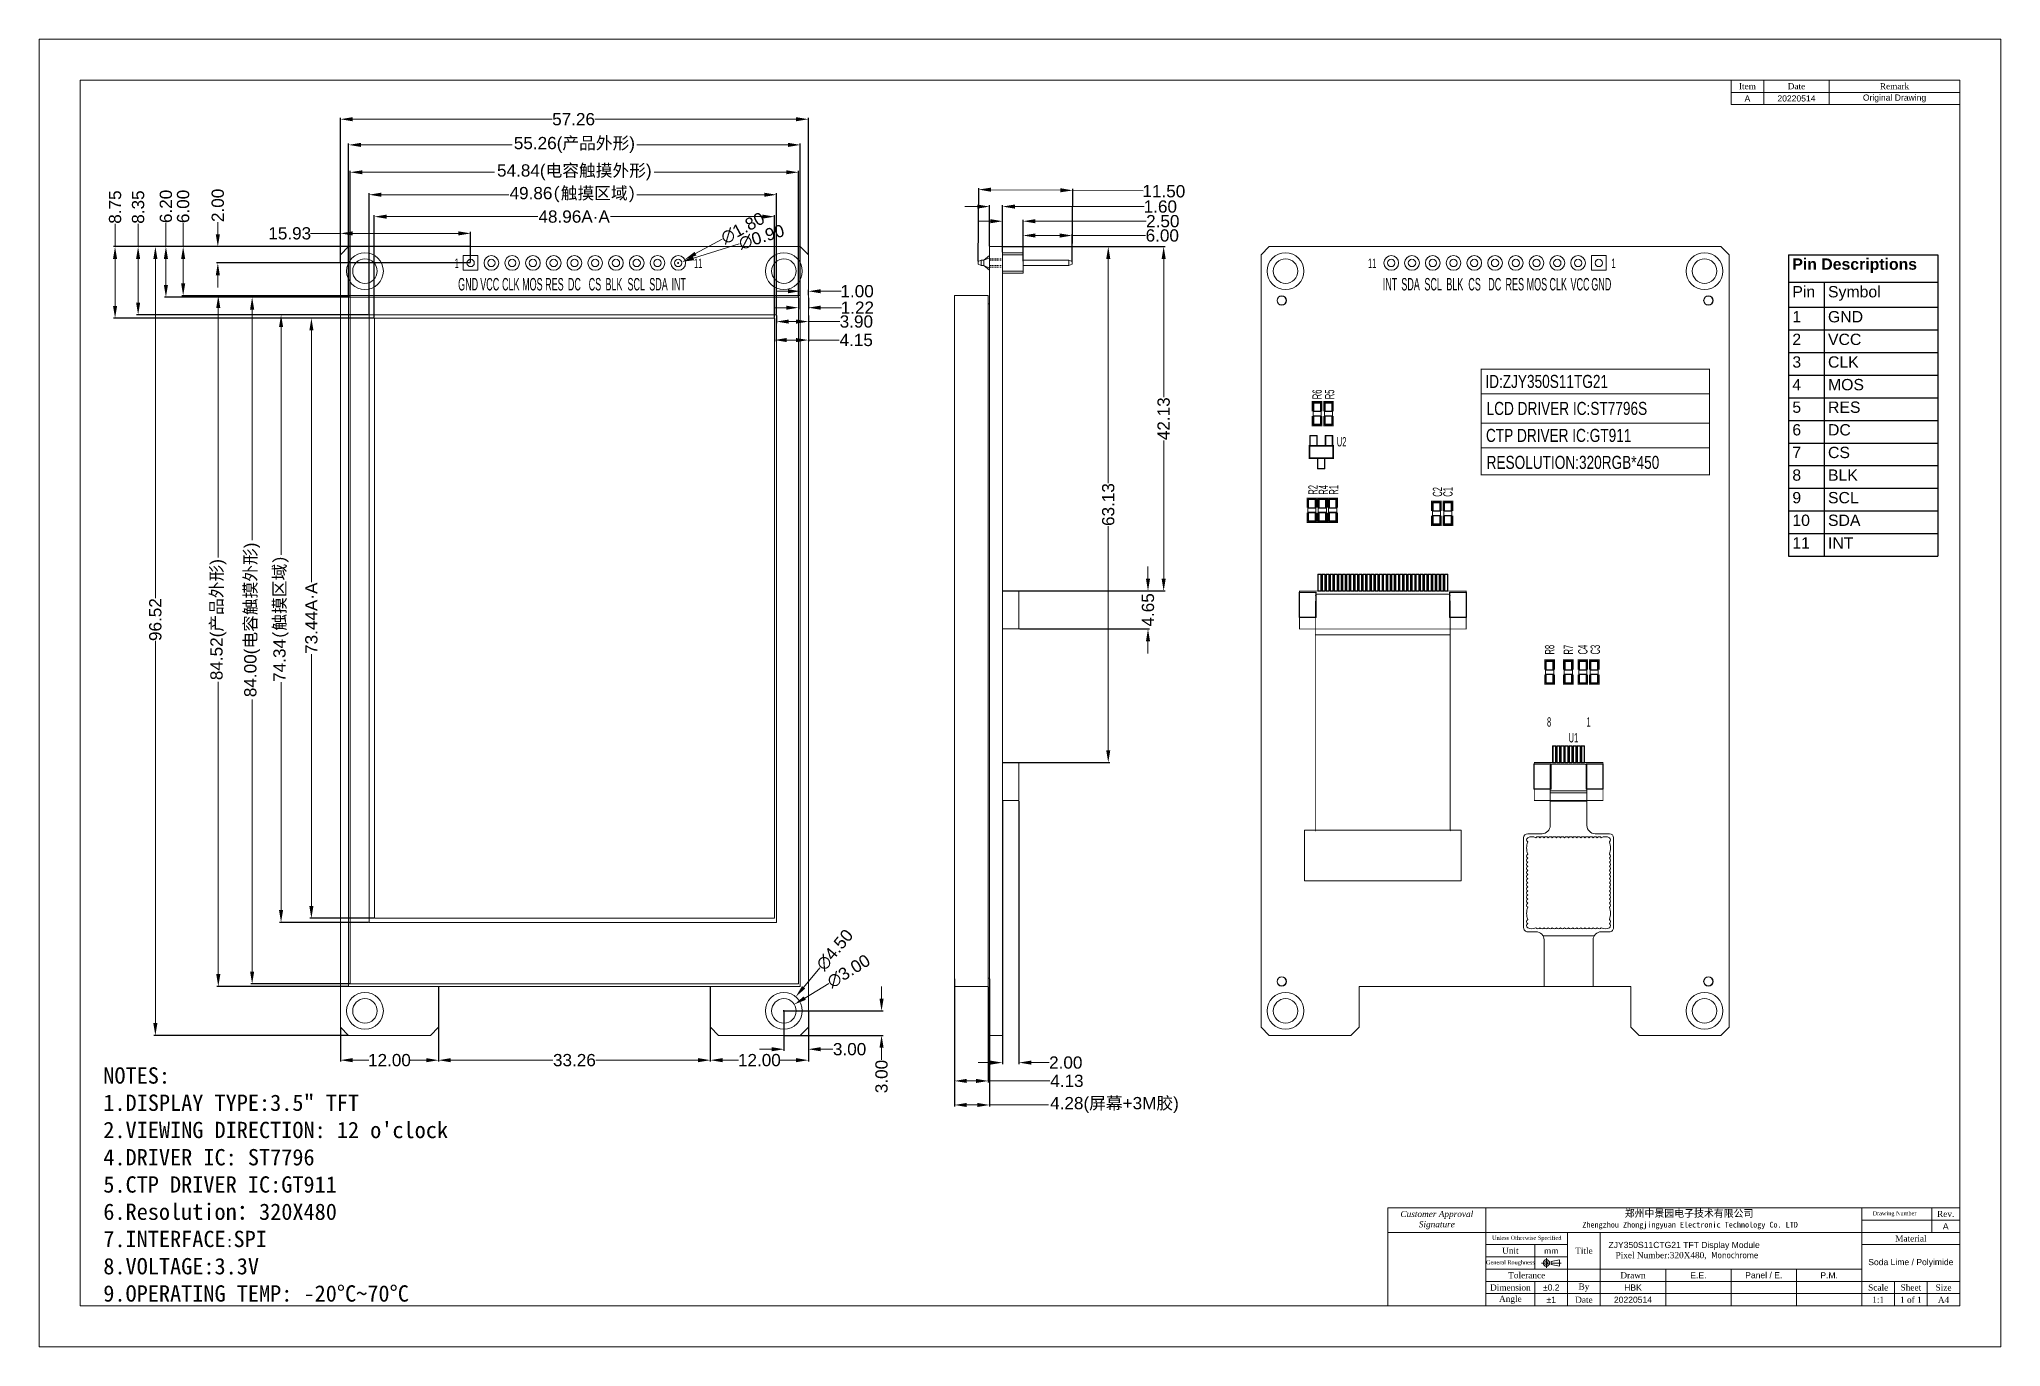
# Model space of a CAD drawing. Header units: millimetres. Extents: x 0 to 240, y 0 to 160.
import ezdxf

# ---------------------------------------------------------------- set-up
doc = ezdxf.new("R2010")
doc.units = ezdxf.units.MM
doc.linetypes.add('CENTER', pattern=[2, 1.25, -0.25, 0.25, -0.25])
doc.linetypes.add('HIDDEN', pattern=[0.2, 0.1, -0.1])
doc.layers.add('02___PRT_ALL_AXES', color=7, linetype='Continuous', lineweight=5)
doc.layers.add('DEFAULT_2', color=8, linetype='HIDDEN', lineweight=5)
for name, color, linetype in [('BG_OUTLINE', 254, 'Continuous'), ('BG_SILKSCREEN_TOP', 7, 'Continuous'), ('Frame', 7, 'Continuous'), ('PG_ASSEMBLY_TOP', 111, 'Continuous'), ('PG_SILKSCREEN_TOP', 7, 'Continuous'), ('PIN_PASTEMASK_TOP', 85, 'Continuous'), ('PIN_SOLDERMASK_BOTTOM', 85, 'Continuous'), ('PIN_SOLDERMASK_TOP', 85, 'Continuous'), ('RD_SILKSCREEN_TOP', 7, 'Continuous')]:
    doc.layers.add(name, color=color, linetype=linetype)
doc.styles.get("Standard").update_dxf_attribs({"font": 'arial.ttf'})
doc.dimstyles.get("Standard").update_dxf_attribs({"dimtxt": 1.5, "dimasz": 1.5, "dimexe": 0.18, "dimexo": 0.0625, "dimgap": 0.09, "dimtad": 0, "dimzin": 0, "dimdsep": 46, "dimtxsty": 'Standard', "dimcen": 0.09, "dimadec": 0, "dimazin": 0, "dimtfac": 1, "dimtofl": 0, "dimtmove": 0, "dimatfit": 3, "dimfxl": 1, "dimtolj": 1, "dimtzin": 0, "dimlwd": 0, "dimarcsym": 0})

msp = doc.modelspace()

# ---------------------------------------------------------------- texts
at = {"lineweight": 0, "insert": (7.841, 34.197), "char_height": 2, "width": 69.17656, "attachment_point": 1}
msp.add_mtext('{\\fSimSun|b0|i0|c134|p2;NOTES:\\P1.DISPLAY TYPE:3.5" TFT\\P2.VIEWING DIRECTION: 12 o\'clock\\P4.DRIVER IC: ST7796\\P5.CTP DRIVER IC:GT911\\P6.Resolution：320X480\\P7\\fSimSun|b0|i0|c0|p2;.I\\fSimSun|b0|i0|c134|p2;NTERFACE\\H0.70833x;:\\H1.41177x;SPI\\P8.VOLTAGE:3.3V\\P9.OPERATING TEMP: -20°C~70°C}', dxfattribs=at)
at = {"layer": 'BG_SILKSCREEN_TOP', "color": 5, "lineweight": 0}
for s, height, width, p in [('1', 1.143, 0.555556, (50.824, 132.02)), ('11', 1.143, 0.555556, (80.113, 132.02)), ('11', 1.143, 0.555556, (162.573, 132.02)), ('1', 1.143, 0.555556, (192.354, 132.02)), ('GND', 1.524, 0.516667, (51.255, 129.258)), ('VCC', 1.524, 0.516667, (53.96, 129.258)), ('CLK', 1.524, 0.516667, (56.631, 129.258)), ('MOS', 1.524, 0.516667, (59.085, 129.258)), ('RES', 1.524, 0.516667, (61.904, 129.258)), ('DC', 1.524, 0.516667, (64.685, 129.258)), ('CS', 1.524, 0.516667, (67.228, 129.258)), ('BLK', 1.524, 0.516667, (69.281, 129.258)), ('SCL', 1.524, 0.516667, (71.975, 129.258)), ('SDA', 1.524, 0.516667, (74.639, 129.258)), ('INT', 1.524, 0.516667, (77.361, 129.258)), ('INT', 1.524, 0.516667, (164.393, 129.258)), ('SDA', 1.524, 0.516667, (166.654, 129.258)), ('SCL', 1.524, 0.516667, (169.481, 129.258)), ('BLK', 1.524, 0.516667, (172.167, 129.258)), ('CS', 1.524, 0.516667, (174.853, 129.258)), ('DC', 1.524, 0.516667, (177.291, 129.258)), ('RES', 1.524, 0.516667, (179.411, 129.258)), ('MOS', 1.524, 0.516667, (181.991, 129.258)), ('CLK', 1.524, 0.516667, (184.782, 129.258)), ('VCC', 1.524, 0.516667, (187.362, 129.258)), ('GND', 1.524, 0.516667, (189.906, 129.258))]:
    msp.add_text(s, height=height, dxfattribs=dict(at, width=width)).set_placement(p)
at = {"layer": 'BG_SILKSCREEN_TOP', "lineweight": 0, "width": 0.746032}
for s, p in [('ID:ZJY350S11TG21', (176.937, 117.326)), ('LCD DRIVER IC:ST7796S', (177.089, 114.024)), ('CTP DRIVER IC:GT911', (177.013, 110.722)), ('RESOLUTION:320RGB*450', (177.089, 107.42))]:
    msp.add_text(s, height=1.6002, dxfattribs=at).set_placement(p)
at = {"layer": 'Frame', "lineweight": 0}
for s, insert, char_height, attachment_point in [('{\\fTimes New Roman|b0|i0|c0|p18;Item}', (209, 154.25), 0.75, 5), ('{\\fTimes New Roman|b0|i0|c0|p18;Date}', (215, 154.25), 0.75, 5), ('{\\fTimes New Roman|b0|i0|c0|p18;Remark}', (227, 154.25), 0.75, 5), ('A', (209, 152.75), 0.75, 5), ('20220514', (215, 152.75), 0.75, 5), ('Original Drawing', (227, 152.75), 0.75, 5), ('{\\fSimHei|b0|i0|c134|p49;郑州中景园电子技术有限公司\\P\\f@Dotum|b0|i0|c0|p34;\\H0.7845x; \\f@SimSun|b0|i0|c0|p2;Zhengzhou Zhongjingyuan Electronic Technology Co. LTD\\fRomanS|b0|i0|c134|p2; }', (201.864, 15.565), 0.887987, 5), ('{\\fTimes New Roman|b0|i1|c0|p18;Customer Approval\\PSignature}', (171, 15.5), 0.75, 5), ('{\\fTimes New Roman|b0|i0|c0|p18;Drawing Number}', (227, 16.25), 0.5, 5), ('{\\fTimes New Roman|b0|i0|c0|p18;Rev.}', (233.264, 16.25), 0.75, 5), ('A', (233.264, 14.75), 0.75, 5), ('{\\fTimes New Roman|b0|i0|c0|p18;Unless Otherwise Specified}', (182, 13.25), 0.5, 5), ('{\\fTimes New Roman|b0|i0|c0|p18;Unit}', (180, 11.75), 0.75, 5), ('{\\fTimes New Roman|b0|i0|c0|p18;Title}', (189, 11.75), 0.75, 5), ('ZJY350S11CTG21 TFT Display Module\\P  {\\fTimes New Roman|b0|i0|c0|p18; Pixel Number:320X480,  \\fTahoma|b0|i0|c134|p34;Monochrome}', (192, 11.75), 0.75, 4), ('{\\fTimes New Roman|b0|i0|c0|p18;Material}', (229, 13.25), 0.75, 5), ('{\\fTimes New Roman|b0|i0|c0|p18;General Roughness}', (180, 10.25), 0.5, 5), ('{\\fTimes New Roman|b0|i0|c0|p18;mm}', (185, 11.75), 0.75, 5), ('Soda Lime / Polyimide', (229, 10.25), 0.75, 5), ('{\\fTimes New Roman|b0|i0|c0|p18;Dimension}', (180, 7.25), 0.75, 5), ('{\\fTimes New Roman|b0|i0|c0|p18;Tolerance}', (182, 8.75), 0.75, 5), ('%%P0.2', (185, 7.25), 0.75, 5), ('{\\fTimes New Roman|b0|i0|c0|p18;By}', (189, 7.25), 0.75, 5), ('{\\fTimes New Roman|b0|i0|c0|p18;Drawn}', (195, 8.75), 0.75, 5), ('HBK', (195, 7.25), 0.75, 5), ('E.E.', (203, 8.75), 0.75, 5), ('Panel / E.', (211, 8.75), 0.75, 5), ('P.M.', (219, 8.75), 0.75, 5), ('{\\fTimes New Roman|b0|i0|c0|p18;Scale}', (225, 7.25), 0.75, 5), ('{\\fTimes New Roman|b0|i0|c0|p18;Sheet}', (229, 7.25), 0.75, 5), ('{\\fTimes New Roman|b0|i0|c0|p18;Size}', (233, 7.25), 0.75, 5), ('{\\fTimes New Roman|b0|i0|c0|p18;Angle}', (180, 5.75), 0.75, 5), ('%%p1', (185, 5.75), 0.75, 5), ('{\\fTimes New Roman|b0|i0|c0|p18;Date}', (189, 5.75), 0.75, 5), ('{\\fTimes New Roman|b0|i0|c0|p18;1:1}', (225, 5.75), 0.75, 5), ('{\\fTimes New Roman|b0|i0|c0|p18;1 of 1}', (229, 5.75), 0.75, 5), ('{\\fTimes New Roman|b0|i0|c0|p18;A4}', (233, 5.75), 0.75, 5)]:
    msp.add_mtext(s, dxfattribs=dict(at, insert=insert, char_height=char_height, attachment_point=attachment_point))
at = {"layer": 'Frame', "lineweight": 0, "insert": (195, 5.75), "char_height": 0.75, "width": 1.89342, "attachment_point": 5}
msp.add_mtext('20220514', dxfattribs=at)
at = {"layer": 'PG_SILKSCREEN_TOP', "lineweight": 0, "width": 0.555556}
for s, p in [('8', (184.48, 75.886)), ('1', (189.306, 75.886))]:
    msp.add_text(s, height=1.143, dxfattribs=at).set_placement(p)
at = {"layer": 'RD_SILKSCREEN_TOP', "lineweight": 0, "width": 0.555556}
for s, p in [('R6', (156.921, 115.955)), ('R5', (158.445, 115.955)), ('R2', (156.413, 104.271)), ('R4', (157.683, 104.271)), ('R1', (158.953, 104.271)), ('C2', (171.653, 104.017)), ('C1', (172.923, 104.017)), ('R8', (185.369, 84.713)), ('R7', (187.655, 84.713)), ('C4', (189.433, 84.713)), ('C3', (190.957, 84.713))]:
    msp.add_text(s, height=1.143, rotation=90, dxfattribs=at).set_placement(p)
for s, p in [('U2', (158.763, 110.176)), ('U1', (187.122, 73.952))]:
    msp.add_text(s, height=1.143, dxfattribs=at).set_placement(p)

# ---------------------------------------------------------------- blocks, each defined once
blk = doc.blocks.new('*T35')
at = {"color": 0, "linetype": 'ByBlock', "lineweight": -2, "transparency": 16777216}
for p, q in [((0, 0), (18.27, 0)), ((0, 0), (0, -36.89)), ((18.27, 0), (18.27, -36.89)), ((0, -3.38), (18.27, -3.38)), ((4.36, -3.38), (4.36, -36.89)), ((0, -6.44), (18.27, -6.44)), ((0, -9.21), (18.27, -9.21)), ((0, -11.98), (18.27, -11.98)), ((0, -14.74), (18.27, -14.74)), ((0, -17.51), (18.27, -17.51)), ((0, -20.28), (18.27, -20.28)), ((0, -23.05), (18.27, -23.05)), ((0, -25.81), (18.27, -25.81)), ((0, -28.58), (18.27, -28.58)), ((0, -31.35), (18.27, -31.35)), ((0, -34.12), (18.27, -34.12)), ((0, -36.89), (18.27, -36.89))]:
    blk.add_line(p, q, dxfattribs=at)
at = {"color": 0, "lineweight": 0, "transparency": 16777216, "attachment_point": 1}
for s, insert, char_height, width in [('{\\fArial|b1|i0|c0|p34;\\C256;Pin Descriptions }', (0.46, -0.46), 1.3838, 17.3458), ('Pin', (0.46, -3.84), 1.384, 3.4407), ('Symbol', (4.82, -3.84), 1.384, 12.9826), ('1', (0.46, -6.9), 1.38, 3.4407), ('GND', (4.82, -6.9), 1.384, 12.9826), ('2', (0.46, -9.67), 1.38, 3.4407), ('VCC', (4.82, -9.67), 1.384, 12.9826), ('3', (0.46, -12.44), 1.38, 3.4407), ('CLK', (4.82, -12.44), 1.384, 12.9826), ('4', (0.46, -15.21), 1.38, 3.4407), ('MOS', (4.82, -15.21), 1.384, 12.9826), ('5', (0.46, -17.97), 1.38, 3.4407), ('RES', (4.82, -17.97), 1.384, 12.9826), ('6', (0.46, -20.74), 1.38, 3.4407), ('DC', (4.82, -20.74), 1.384, 12.9826), ('7', (0.46, -23.51), 1.38, 3.4407), ('CS', (4.82, -23.51), 1.384, 12.9826), ('8', (0.46, -26.28), 1.38, 3.4407), ('BLK', (4.82, -26.28), 1.384, 12.9826), ('9', (0.46, -29.04), 1.38, 3.4407), ('SCL', (4.82, -29.04), 1.384, 12.9826), ('10', (0.46, -31.81), 1.384, 3.4407), ('SDA', (4.82, -31.81), 1.384, 12.9826), ('11', (0.46, -34.58), 1.384, 3.4407), ('INT', (4.82, -34.58), 1.384, 12.9826)]:
    blk.add_mtext(s, dxfattribs=dict(at, insert=insert, char_height=char_height, width=width))
blk = doc.blocks.new('*D37')
at = {"color": 0, "linetype": 'Continuous', "lineweight": -2, "transparency": 16777216}
for p, q in [((36.85, 133.69), (36.85, 150.39)), ((94.11, 133.69), (94.11, 150.39))]:
    blk.add_line(p, q, dxfattribs=at)
at = {"color": 0, "linetype": 'Continuous', "lineweight": 0, "transparency": 16777216}
for p, q in [((38.35, 150.21), (62.76, 150.21)), ((92.61, 150.21), (68, 150.21))]:
    blk.add_line(p, q, dxfattribs=at)
for points in [[(38.35, 150.46), (38.35, 149.96), (36.85, 150.21)], [(92.61, 150.46), (92.61, 149.96), (94.11, 150.21)]]:
    blk.add_solid(points, dxfattribs=at)
at = {"layer": 'Defpoints', "color": 0, "linetype": 'Continuous', "lineweight": 0, "transparency": 16777216}
for p in [(94.11, 150.21), (36.85, 133.62), (94.11, 133.62)]:
    blk.add_point(p, dxfattribs=at)
at = {"color": 0, "linetype": 'Continuous', "lineweight": 0, "transparency": 16777216, "insert": (65.38, 150.21), "char_height": 1.5, "attachment_point": 5}
blk.add_mtext('\\A1;57.26', dxfattribs=at)
blk = doc.blocks.new('*D38')
at = {"color": 0, "linetype": 'Continuous', "lineweight": -2, "transparency": 16777216}
for p, q in [((37.79, 134.62), (14.03, 134.62)), ((37.79, 38.1), (14.03, 38.1))]:
    blk.add_line(p, q, dxfattribs=at)
at = {"color": 0, "linetype": 'Continuous', "lineweight": 0, "transparency": 16777216}
for p, q in [((14.21, 133.12), (14.21, 91.59)), ((14.21, 39.6), (14.21, 86.37))]:
    blk.add_line(p, q, dxfattribs=at)
for points in [[(13.96, 133.12), (14.46, 133.12), (14.21, 134.62)], [(13.96, 39.6), (14.46, 39.6), (14.21, 38.1)]]:
    blk.add_solid(points, dxfattribs=at)
at = {"layer": 'Defpoints', "color": 0, "linetype": 'Continuous', "lineweight": 0, "transparency": 16777216}
for p in [(37.85, 134.62), (14.21, 38.1), (37.85, 38.1)]:
    blk.add_point(p, dxfattribs=at)
at = {"color": 0, "linetype": 'Continuous', "lineweight": 0, "transparency": 16777216, "insert": (14.21, 88.98), "char_height": 1.5, "attachment_point": 5, "rotation": 90}
blk.add_mtext('\\A1;96.52', dxfattribs=at)
blk = doc.blocks.new('*D40')
at = {"color": 0, "linetype": 'Continuous', "lineweight": -2, "transparency": 16777216}
for p, q in [((37.79, 128.62), (21.73, 128.62)), ((37.79, 44.1), (21.73, 44.1))]:
    blk.add_line(p, q, dxfattribs=at)
at = {"color": 0, "linetype": 'Continuous', "lineweight": 0, "transparency": 16777216}
for p, q in [((21.91, 127.12), (21.91, 96.6)), ((21.91, 45.6), (21.91, 81.36))]:
    blk.add_line(p, q, dxfattribs=at)
for points in [[(21.66, 127.12), (22.16, 127.12), (21.91, 128.62)], [(21.66, 45.6), (22.16, 45.6), (21.91, 44.1)]]:
    blk.add_solid(points, dxfattribs=at)
at = {"layer": 'Defpoints', "color": 0, "linetype": 'Continuous', "lineweight": 0, "transparency": 16777216}
for p in [(37.85, 128.62), (21.91, 44.1), (37.85, 44.1)]:
    blk.add_point(p, dxfattribs=at)
at = {"color": 0, "linetype": 'Continuous', "lineweight": 0, "transparency": 16777216, "insert": (21.91, 88.98), "char_height": 1.5, "attachment_point": 5, "rotation": 90}
blk.add_mtext('\\A1;84.52({\\fSimSun|b0|i0|c134|p2;产品外形})', dxfattribs=at)
blk = doc.blocks.new('*D41')
at = {"color": 0, "linetype": 'Continuous', "lineweight": -2, "transparency": 16777216}
for p, q in [((37.99, 128.42), (25.87, 128.42)), ((37.99, 44.42), (25.87, 44.42))]:
    blk.add_line(p, q, dxfattribs=at)
at = {"color": 0, "linetype": 'Continuous', "lineweight": 0, "transparency": 16777216}
for p, q in [((26.05, 126.92), (26.05, 98.72)), ((26.05, 45.92), (26.05, 79.19))]:
    blk.add_line(p, q, dxfattribs=at)
for points in [[(25.8, 126.92), (26.3, 126.92), (26.05, 128.42)], [(25.8, 45.92), (26.3, 45.92), (26.05, 44.42)]]:
    blk.add_solid(points, dxfattribs=at)
at = {"layer": 'Defpoints', "color": 0, "linetype": 'Continuous', "lineweight": 0, "transparency": 16777216}
for p in [(26.05, 128.42), (38.05, 128.42), (38.05, 44.42)]:
    blk.add_point(p, dxfattribs=at)
at = {"color": 0, "linetype": 'Continuous', "lineweight": 0, "transparency": 16777216, "insert": (26.05, 88.95), "char_height": 1.5, "attachment_point": 5, "rotation": 90}
blk.add_mtext('\\A1;84.00({\\fSimSun|b0|i0|c134|p2;电容触摸外形})', dxfattribs=at)
blk = doc.blocks.new('*D42')
at = {"color": 0, "linetype": 'Continuous', "lineweight": -2, "transparency": 16777216}
for p, q in [((40.29, 126.27), (29.41, 126.27)), ((40.29, 51.93), (29.41, 51.93))]:
    blk.add_line(p, q, dxfattribs=at)
at = {"color": 0, "linetype": 'Continuous', "lineweight": 0, "transparency": 16777216}
for p, q in [((29.59, 124.77), (29.59, 96.89)), ((29.59, 53.43), (29.59, 81.31))]:
    blk.add_line(p, q, dxfattribs=at)
for points in [[(29.34, 124.77), (29.84, 124.77), (29.59, 126.27)], [(29.34, 53.43), (29.84, 53.43), (29.59, 51.93)]]:
    blk.add_solid(points, dxfattribs=at)
at = {"layer": 'Defpoints', "color": 0, "linetype": 'Continuous', "lineweight": 0, "transparency": 16777216}
for p in [(40.35, 126.27), (29.59, 51.93), (40.35, 51.93)]:
    blk.add_point(p, dxfattribs=at)
at = {"color": 0, "linetype": 'Continuous', "lineweight": 0, "transparency": 16777216, "insert": (29.59, 89.1), "char_height": 1.5, "attachment_point": 5, "rotation": 90}
blk.add_mtext('\\A1;74.34{\\fSimSun|b0|i0|c134|p2;(触摸区域)}', dxfattribs=at)
blk = doc.blocks.new('*D43')
at = {"color": 0, "linetype": 'Continuous', "lineweight": -2, "transparency": 16777216}
for p, q in [((40.94, 125.87), (33.12, 125.87)), ((40.94, 52.43), (33.12, 52.43))]:
    blk.add_line(p, q, dxfattribs=at)
at = {"color": 0, "linetype": 'Continuous', "lineweight": 0, "transparency": 16777216}
for p, q in [((33.3, 124.37), (33.3, 93.56)), ((33.3, 53.93), (33.3, 84.74))]:
    blk.add_line(p, q, dxfattribs=at)
for points in [[(33.05, 124.37), (33.55, 124.37), (33.3, 125.87)], [(33.05, 53.93), (33.55, 53.93), (33.3, 52.43)]]:
    blk.add_solid(points, dxfattribs=at)
at = {"layer": 'Defpoints', "color": 0, "linetype": 'Continuous', "lineweight": 0, "transparency": 16777216}
for p in [(33.3, 125.87), (41, 125.87), (41, 52.43)]:
    blk.add_point(p, dxfattribs=at)
at = {"color": 0, "linetype": 'Continuous', "lineweight": 0, "transparency": 16777216, "insert": (33.3, 89.15), "char_height": 1.5, "attachment_point": 5, "rotation": 90}
blk.add_mtext('\\A1;73.44A·A', dxfattribs=at)
blk = doc.blocks.new('*D44')
at = {"color": 0, "linetype": 'Continuous', "lineweight": -2, "transparency": 16777216}
for p, q in [((37.85, 128.69), (37.85, 147.25)), ((93.11, 128.69), (93.11, 147.25))]:
    blk.add_line(p, q, dxfattribs=at)
at = {"color": 0, "linetype": 'Continuous', "lineweight": 0, "transparency": 16777216}
for p, q in [((39.35, 147.07), (57.87, 147.07)), ((91.61, 147.07), (73.1, 147.07))]:
    blk.add_line(p, q, dxfattribs=at)
for points in [[(39.35, 147.32), (39.35, 146.82), (37.85, 147.07)], [(91.61, 147.32), (91.61, 146.82), (93.11, 147.07)]]:
    blk.add_solid(points, dxfattribs=at)
at = {"layer": 'Defpoints', "color": 0, "linetype": 'Continuous', "lineweight": 0, "transparency": 16777216}
for p in [(93.11, 147.07), (37.85, 128.62), (93.11, 128.62)]:
    blk.add_point(p, dxfattribs=at)
at = {"color": 0, "linetype": 'Continuous', "lineweight": 0, "transparency": 16777216, "insert": (65.48, 147.07), "char_height": 1.5, "attachment_point": 5}
blk.add_mtext('\\A1;55.26({\\fSimSun|b0|i0|c134|p2;产品外形})', dxfattribs=at)
blk = doc.blocks.new('*D45')
at = {"color": 0, "linetype": 'Continuous', "lineweight": -2, "transparency": 16777216}
for p, q in [((38.05, 128.49), (38.05, 143.9)), ((92.89, 128.49), (92.89, 143.9))]:
    blk.add_line(p, q, dxfattribs=at)
at = {"color": 0, "linetype": 'Continuous', "lineweight": 0, "transparency": 16777216}
for p, q in [((39.55, 143.72), (55.71, 143.72)), ((91.39, 143.72), (75.24, 143.72))]:
    blk.add_line(p, q, dxfattribs=at)
for points in [[(39.55, 143.97), (39.55, 143.47), (38.05, 143.72)], [(91.39, 143.97), (91.39, 143.47), (92.89, 143.72)]]:
    blk.add_solid(points, dxfattribs=at)
at = {"layer": 'Defpoints', "color": 0, "linetype": 'Continuous', "lineweight": 0, "transparency": 16777216}
for p in [(92.89, 143.72), (38.05, 128.42), (92.89, 128.42)]:
    blk.add_point(p, dxfattribs=at)
at = {"color": 0, "linetype": 'Continuous', "lineweight": 0, "transparency": 16777216, "insert": (65.47, 143.72), "char_height": 1.5, "attachment_point": 5}
blk.add_mtext('\\A1;54.84({\\fSimSun|b0|i0|c134|p2;电容触摸外形})', dxfattribs=at)
blk = doc.blocks.new('*D46')
at = {"color": 0, "linetype": 'Continuous', "lineweight": -2, "transparency": 16777216}
for p, q in [((40.35, 126.34), (40.35, 141.15)), ((90.21, 126.34), (90.21, 141.15))]:
    blk.add_line(p, q, dxfattribs=at)
at = {"color": 0, "linetype": 'Continuous', "lineweight": 0, "transparency": 16777216}
for p, q in [((41.85, 140.97), (57.46, 140.97)), ((88.71, 140.97), (73.11, 140.97))]:
    blk.add_line(p, q, dxfattribs=at)
for points in [[(41.85, 141.22), (41.85, 140.72), (40.35, 140.97)], [(88.71, 141.22), (88.71, 140.72), (90.21, 140.97)]]:
    blk.add_solid(points, dxfattribs=at)
at = {"layer": 'Defpoints', "color": 0, "linetype": 'Continuous', "lineweight": 0, "transparency": 16777216}
for p in [(90.21, 140.97), (40.35, 126.27), (90.21, 126.27)]:
    blk.add_point(p, dxfattribs=at)
at = {"color": 0, "linetype": 'Continuous', "lineweight": 0, "transparency": 16777216, "insert": (65.28, 140.97), "char_height": 1.5, "attachment_point": 5}
blk.add_mtext('\\A1;49.86{\\fSimSun|b0|i0|c134|p2;(触摸区域)}', dxfattribs=at)
blk = doc.blocks.new('*D47')
at = {"color": 0, "linetype": 'Continuous', "lineweight": -2, "transparency": 16777216}
for p, q in [((41, 125.94), (41, 138.47)), ((89.96, 125.94), (89.96, 138.47))]:
    blk.add_line(p, q, dxfattribs=at)
at = {"color": 0, "linetype": 'Continuous', "lineweight": 0, "transparency": 16777216}
for p, q in [((42.5, 138.29), (61, 138.29)), ((88.46, 138.29), (69.89, 138.29))]:
    blk.add_line(p, q, dxfattribs=at)
for points in [[(42.5, 138.54), (42.5, 138.04), (41, 138.29)], [(88.46, 138.54), (88.46, 138.04), (89.96, 138.29)]]:
    blk.add_solid(points, dxfattribs=at)
at = {"layer": 'Defpoints', "color": 0, "linetype": 'Continuous', "lineweight": 0, "transparency": 16777216}
for p in [(89.96, 138.29), (41, 125.87), (89.96, 125.87)]:
    blk.add_point(p, dxfattribs=at)
at = {"color": 0, "linetype": 'Continuous', "lineweight": 0, "transparency": 16777216, "insert": (65.45, 138.29), "char_height": 1.5, "attachment_point": 5}
blk.add_mtext('\\A1;48.96A·A', dxfattribs=at)
blk = doc.blocks.new('*D48')
at = {"color": 0, "linetype": 'Continuous', "lineweight": -2, "transparency": 16777216}
for p, q in [((91.11, 41.04), (91.11, 36.23)), ((94.11, 41.04), (94.11, 36.23))]:
    blk.add_line(p, q, dxfattribs=at)
at = {"color": 0, "linetype": 'Continuous', "lineweight": 0, "transparency": 16777216}
for p, q in [((89.61, 36.41), (88.11, 36.41)), ((95.61, 36.41), (97.11, 36.41))]:
    blk.add_line(p, q, dxfattribs=at)
for points in [[(89.61, 36.66), (89.61, 36.16), (91.11, 36.41)], [(95.61, 36.66), (95.61, 36.16), (94.11, 36.41)]]:
    blk.add_solid(points, dxfattribs=at)
at = {"layer": 'Defpoints', "color": 0, "linetype": 'Continuous', "lineweight": 0, "transparency": 16777216}
for p in [(91.11, 41.1), (94.11, 41.1), (94.11, 36.41)]:
    blk.add_point(p, dxfattribs=at)
at = {"color": 0, "linetype": 'Continuous', "lineweight": 0, "transparency": 16777216, "insert": (99.15, 36.41), "char_height": 1.5, "attachment_point": 5}
blk.add_mtext('\\A1;3.00', dxfattribs=at)
blk = doc.blocks.new('*D49')
at = {"color": 0, "linetype": 'Continuous', "lineweight": 0, "transparency": 16777216}
for p, q in [((103.06, 42.6), (103.06, 44.1)), ((103.06, 36.6), (103.06, 35.1))]:
    blk.add_line(p, q, dxfattribs=at)
at = {"color": 0, "linetype": 'Continuous', "lineweight": -2, "transparency": 16777216}
for p, q in [((91.18, 41.1), (103.24, 41.1)), ((91.18, 38.1), (103.24, 38.1))]:
    blk.add_line(p, q, dxfattribs=at)
at = {"color": 0, "linetype": 'Continuous', "lineweight": 0, "transparency": 16777216}
for points in [[(102.81, 42.6), (103.31, 42.6), (103.06, 41.1)], [(102.81, 36.6), (103.31, 36.6), (103.06, 38.1)]]:
    blk.add_solid(points, dxfattribs=at)
at = {"layer": 'Defpoints', "color": 0, "linetype": 'Continuous', "lineweight": 0, "transparency": 16777216}
for p in [(91.11, 41.1), (91.11, 38.1), (103.06, 38.1)]:
    blk.add_point(p, dxfattribs=at)
at = {"color": 0, "linetype": 'Continuous', "lineweight": 0, "transparency": 16777216, "insert": (103.06, 33.07), "char_height": 1.5, "attachment_point": 5, "rotation": 90}
blk.add_mtext('\\A1;3.00', dxfattribs=at)
blk = doc.blocks.new('*D52')
at = {"color": 0, "linetype": 'Continuous', "lineweight": 0, "transparency": 16777216}
for p, q in [((21.85, 136.12), (21.85, 137.62)), ((21.85, 131.12), (21.85, 129.62))]:
    blk.add_line(p, q, dxfattribs=at)
at = {"color": 0, "linetype": 'Continuous', "lineweight": -2, "transparency": 16777216}
for p, q in [((52.72, 134.62), (21.67, 134.62)), ((52.72, 132.62), (21.67, 132.62))]:
    blk.add_line(p, q, dxfattribs=at)
at = {"color": 0, "linetype": 'Continuous', "lineweight": 0, "transparency": 16777216}
for points in [[(21.6, 136.12), (22.1, 136.12), (21.85, 134.62)], [(21.6, 131.12), (22.1, 131.12), (21.85, 132.62)]]:
    blk.add_solid(points, dxfattribs=at)
at = {"layer": 'Defpoints', "color": 0, "linetype": 'Continuous', "lineweight": 0, "transparency": 16777216}
for p in [(21.85, 134.62), (52.78, 134.62), (52.78, 132.62)]:
    blk.add_point(p, dxfattribs=at)
at = {"color": 0, "linetype": 'Continuous', "lineweight": 0, "transparency": 16777216, "insert": (21.85, 139.67), "char_height": 1.5, "attachment_point": 5, "rotation": 90}
blk.add_mtext('\\A1;2.00', dxfattribs=at)
blk = doc.blocks.new('*D53')
at = {"color": 0, "linetype": 'Continuous', "lineweight": 0, "transparency": 16777216}
for p, q in [((36.85, 136.24), (33.2, 136.24)), ((51.28, 136.24), (38.35, 136.24))]:
    blk.add_line(p, q, dxfattribs=at)
at = {"color": 0, "linetype": 'Continuous', "lineweight": -2, "transparency": 16777216}
for p, q in [((36.85, 132.69), (36.85, 136.42)), ((52.78, 132.69), (52.78, 136.42))]:
    blk.add_line(p, q, dxfattribs=at)
at = {"color": 0, "linetype": 'Continuous', "lineweight": 0, "transparency": 16777216}
for points in [[(38.35, 136.49), (38.35, 135.99), (36.85, 136.24)], [(51.28, 136.49), (51.28, 135.99), (52.78, 136.24)]]:
    blk.add_solid(points, dxfattribs=at)
at = {"layer": 'Defpoints', "color": 0, "linetype": 'Continuous', "lineweight": 0, "transparency": 16777216}
for p in [(36.85, 136.24), (36.85, 132.62), (52.78, 132.62)]:
    blk.add_point(p, dxfattribs=at)
at = {"color": 0, "linetype": 'Continuous', "lineweight": 0, "transparency": 16777216, "insert": (30.65, 136.24), "char_height": 1.5, "attachment_point": 5}
blk.add_mtext('\\A1;15.93', dxfattribs=at)
blk = doc.blocks.new('*D54')
at = {"color": 0, "linetype": 'Continuous', "lineweight": 0, "transparency": 16777216}
for p, q in [((17.61, 134.62), (17.61, 137.5)), ((17.61, 130.12), (17.61, 133.12))]:
    blk.add_line(p, q, dxfattribs=at)
at = {"color": 0, "linetype": 'Continuous', "lineweight": -2, "transparency": 16777216}
for p, q in [((37.79, 134.62), (17.43, 134.62)), ((37.79, 128.62), (17.43, 128.62))]:
    blk.add_line(p, q, dxfattribs=at)
at = {"color": 0, "linetype": 'Continuous', "lineweight": 0, "transparency": 16777216}
for points in [[(17.36, 133.12), (17.86, 133.12), (17.61, 134.62)], [(17.36, 130.12), (17.86, 130.12), (17.61, 128.62)]]:
    blk.add_solid(points, dxfattribs=at)
at = {"layer": 'Defpoints', "color": 0, "linetype": 'Continuous', "lineweight": 0, "transparency": 16777216}
for p in [(37.85, 134.62), (17.61, 128.62), (37.85, 128.62)]:
    blk.add_point(p, dxfattribs=at)
at = {"color": 0, "linetype": 'Continuous', "lineweight": 0, "transparency": 16777216, "insert": (17.61, 139.54), "char_height": 1.5, "attachment_point": 5, "rotation": 90}
blk.add_mtext('\\A1;6.00', dxfattribs=at)
blk = doc.blocks.new('*D55')
at = {"color": 0, "linetype": 'Continuous', "lineweight": 0, "transparency": 16777216}
for p, q in [((15.5, 134.62), (15.5, 137.5)), ((15.5, 129.92), (15.5, 133.12))]:
    blk.add_line(p, q, dxfattribs=at)
at = {"color": 0, "linetype": 'Continuous', "lineweight": -2, "transparency": 16777216}
for p, q in [((37.99, 134.62), (15.32, 134.62)), ((37.99, 128.42), (15.32, 128.42))]:
    blk.add_line(p, q, dxfattribs=at)
at = {"color": 0, "linetype": 'Continuous', "lineweight": 0, "transparency": 16777216}
for points in [[(15.25, 133.12), (15.75, 133.12), (15.5, 134.62)], [(15.25, 129.92), (15.75, 129.92), (15.5, 128.42)]]:
    blk.add_solid(points, dxfattribs=at)
at = {"layer": 'Defpoints', "color": 0, "linetype": 'Continuous', "lineweight": 0, "transparency": 16777216}
for p in [(15.5, 134.62), (38.05, 134.62), (38.05, 128.42)]:
    blk.add_point(p, dxfattribs=at)
at = {"color": 0, "linetype": 'Continuous', "lineweight": 0, "transparency": 16777216, "insert": (15.5, 139.54), "char_height": 1.5, "attachment_point": 5, "rotation": 90}
blk.add_mtext('\\A1;6.20', dxfattribs=at)
blk = doc.blocks.new('*D56')
at = {"color": 0, "linetype": 'Continuous', "lineweight": 0, "transparency": 16777216}
for p, q in [((12.1, 134.62), (12.1, 137.41)), ((12.1, 127.77), (12.1, 133.12))]:
    blk.add_line(p, q, dxfattribs=at)
at = {"color": 0, "linetype": 'Continuous', "lineweight": -2, "transparency": 16777216}
for p, q in [((40.29, 134.62), (11.92, 134.62)), ((40.29, 126.27), (11.92, 126.27))]:
    blk.add_line(p, q, dxfattribs=at)
at = {"color": 0, "linetype": 'Continuous', "lineweight": 0, "transparency": 16777216}
for points in [[(11.85, 133.12), (12.35, 133.12), (12.1, 134.62)], [(11.85, 127.77), (12.35, 127.77), (12.1, 126.27)]]:
    blk.add_solid(points, dxfattribs=at)
at = {"layer": 'Defpoints', "color": 0, "linetype": 'Continuous', "lineweight": 0, "transparency": 16777216}
for p in [(12.1, 134.62), (40.35, 134.62), (40.35, 126.27)]:
    blk.add_point(p, dxfattribs=at)
at = {"color": 0, "linetype": 'Continuous', "lineweight": 0, "transparency": 16777216, "insert": (12.1, 139.46), "char_height": 1.5, "attachment_point": 5, "rotation": 90}
blk.add_mtext('\\A1;8.35', dxfattribs=at)
blk = doc.blocks.new('*D57')
at = {"color": 0, "linetype": 'Continuous', "lineweight": 0, "transparency": 16777216}
for p, q in [((9.28, 134.62), (9.28, 137.41)), ((9.28, 127.37), (9.28, 133.12))]:
    blk.add_line(p, q, dxfattribs=at)
at = {"color": 0, "linetype": 'Continuous', "lineweight": -2, "transparency": 16777216}
for p, q in [((40.94, 134.62), (9.1, 134.62)), ((40.94, 125.87), (9.1, 125.87))]:
    blk.add_line(p, q, dxfattribs=at)
at = {"color": 0, "linetype": 'Continuous', "lineweight": 0, "transparency": 16777216}
for points in [[(9.03, 133.12), (9.53, 133.12), (9.28, 134.62)], [(9.03, 127.37), (9.53, 127.37), (9.28, 125.87)]]:
    blk.add_solid(points, dxfattribs=at)
at = {"layer": 'Defpoints', "color": 0, "linetype": 'Continuous', "lineweight": 0, "transparency": 16777216}
for p in [(9.28, 134.62), (41, 134.62), (41, 125.87)]:
    blk.add_point(p, dxfattribs=at)
at = {"color": 0, "linetype": 'Continuous', "lineweight": 0, "transparency": 16777216, "insert": (9.28, 139.46), "char_height": 1.5, "attachment_point": 5, "rotation": 90}
blk.add_mtext('\\A1;8.75', dxfattribs=at)
blk = doc.blocks.new('*D58')
at = {"color": 0, "linetype": 'Continuous', "lineweight": 0, "transparency": 16777216}
for p, q in [((91.61, 129.16), (90.11, 129.16)), ((95.61, 129.16), (98.11, 129.16))]:
    blk.add_line(p, q, dxfattribs=at)
at = {"color": 0, "linetype": 'Continuous', "lineweight": -2, "transparency": 16777216}
for p, q in [((93.11, 128.69), (93.11, 129.34)), ((94.11, 128.69), (94.11, 129.34))]:
    blk.add_line(p, q, dxfattribs=at)
at = {"color": 0, "linetype": 'Continuous', "lineweight": 0, "transparency": 16777216}
for points in [[(91.61, 129.41), (91.61, 128.91), (93.11, 129.16)], [(95.61, 129.41), (95.61, 128.91), (94.11, 129.16)]]:
    blk.add_solid(points, dxfattribs=at)
at = {"layer": 'Defpoints', "color": 0, "linetype": 'Continuous', "lineweight": 0, "transparency": 16777216}
for p in [(93.11, 128.62), (94.11, 129.16), (94.11, 128.62)]:
    blk.add_point(p, dxfattribs=at)
at = {"color": 0, "linetype": 'Continuous', "lineweight": 0, "transparency": 16777216, "insert": (100.07, 129.16), "char_height": 1.5, "attachment_point": 5}
blk.add_mtext('\\A1;1.00', dxfattribs=at)
blk = doc.blocks.new('*D59')
at = {"color": 0, "linetype": 'Continuous', "lineweight": -2, "transparency": 16777216}
for p, q in [((92.89, 128.36), (92.89, 126.97)), ((94.11, 128.36), (94.11, 126.97))]:
    blk.add_line(p, q, dxfattribs=at)
at = {"color": 0, "linetype": 'Continuous', "lineweight": 0, "transparency": 16777216}
for p, q in [((91.39, 127.15), (89.89, 127.15)), ((95.61, 127.15), (98.14, 127.15))]:
    blk.add_line(p, q, dxfattribs=at)
for points in [[(91.39, 127.4), (91.39, 126.9), (92.89, 127.15)], [(95.61, 127.4), (95.61, 126.9), (94.11, 127.15)]]:
    blk.add_solid(points, dxfattribs=at)
at = {"layer": 'Defpoints', "color": 0, "linetype": 'Continuous', "lineweight": 0, "transparency": 16777216}
for p in [(92.89, 128.42), (94.11, 128.42), (94.11, 127.15)]:
    blk.add_point(p, dxfattribs=at)
at = {"color": 0, "linetype": 'Continuous', "lineweight": 0, "transparency": 16777216, "insert": (100.1, 127.15), "char_height": 1.5, "attachment_point": 5}
blk.add_mtext('\\A1;1.22', dxfattribs=at)
blk = doc.blocks.new('*D60')
at = {"color": 0, "linetype": 'Continuous', "lineweight": -2, "transparency": 16777216}
for p, q in [((90.21, 126.21), (90.21, 125.27)), ((94.11, 126.21), (94.11, 125.27))]:
    blk.add_line(p, q, dxfattribs=at)
at = {"color": 0, "linetype": 'Continuous', "lineweight": 0, "transparency": 16777216}
for p, q in [((91.71, 125.45), (92.61, 125.45)), ((94.11, 125.45), (97.95, 125.45))]:
    blk.add_line(p, q, dxfattribs=at)
for points in [[(91.71, 125.7), (91.71, 125.2), (90.21, 125.45)], [(92.61, 125.7), (92.61, 125.2), (94.11, 125.45)]]:
    blk.add_solid(points, dxfattribs=at)
at = {"layer": 'Defpoints', "color": 0, "linetype": 'Continuous', "lineweight": 0, "transparency": 16777216}
for p in [(90.21, 126.27), (94.11, 126.27), (94.11, 125.45)]:
    blk.add_point(p, dxfattribs=at)
at = {"color": 0, "linetype": 'Continuous', "lineweight": 0, "transparency": 16777216, "insert": (99.98, 125.45), "char_height": 1.5, "attachment_point": 5}
blk.add_mtext('\\A1;3.90', dxfattribs=at)
blk = doc.blocks.new('*D61')
at = {"color": 0, "linetype": 'Continuous', "lineweight": -2, "transparency": 16777216}
for p, q in [((89.96, 125.81), (89.96, 123.01)), ((94.11, 125.81), (94.11, 123.01))]:
    blk.add_line(p, q, dxfattribs=at)
at = {"color": 0, "linetype": 'Continuous', "lineweight": 0, "transparency": 16777216}
for p, q in [((91.46, 123.19), (92.61, 123.19)), ((94.11, 123.19), (97.88, 123.19))]:
    blk.add_line(p, q, dxfattribs=at)
for points in [[(91.46, 123.44), (91.46, 122.94), (89.96, 123.19)], [(92.61, 123.44), (92.61, 122.94), (94.11, 123.19)]]:
    blk.add_solid(points, dxfattribs=at)
at = {"layer": 'Defpoints', "color": 0, "linetype": 'Continuous', "lineweight": 0, "transparency": 16777216}
for p in [(89.96, 125.87), (94.11, 125.87), (94.11, 123.19)]:
    blk.add_point(p, dxfattribs=at)
at = {"color": 0, "linetype": 'Continuous', "lineweight": 0, "transparency": 16777216, "insert": (99.96, 123.19), "char_height": 1.5, "attachment_point": 5}
blk.add_mtext('\\A1;4.15', dxfattribs=at)
blk = doc.blocks.new('*D62')
at = {"color": 0, "linetype": 'Continuous', "lineweight": 0, "transparency": 16777216}
blk.add_line((85.65, 134.95), (80.05, 133.2), dxfattribs=at)
at = {"color": 0, "linetype": 'Continuous', "lineweight": -2, "transparency": 16777216}
for p, q in [((78.09, 132.62), (78.27, 132.62)), ((78.18, 132.53), (78.18, 132.71))]:
    blk.add_line(p, q, dxfattribs=at)
at = {"color": 0, "linetype": 'Continuous', "lineweight": 0, "transparency": 16777216}
blk.add_solid([(79.97, 133.44), (80.12, 132.96), (78.61, 132.76)], dxfattribs=at)
at = {"layer": 'Defpoints', "color": 0, "linetype": 'Continuous', "lineweight": 0, "transparency": 16777216}
for p in [(77.75, 132.49), (78.61, 132.76)]:
    blk.add_point(p, dxfattribs=at)
at = {"color": 0, "linetype": 'Continuous', "lineweight": 0, "transparency": 16777216, "insert": (88.38, 135.79), "char_height": 1.5, "attachment_point": 5, "rotation": 17.2798}
blk.add_mtext('\\A1;∅0.90', dxfattribs=at)
blk = doc.blocks.new('*D63')
at = {"color": 0, "linetype": 'Continuous', "lineweight": 0, "transparency": 16777216}
blk.add_line((83.57, 135.53), (80.3, 133.76), dxfattribs=at)
at = {"color": 0, "linetype": 'Continuous', "lineweight": -2, "transparency": 16777216}
for p, q in [((78.09, 132.62), (78.27, 132.62)), ((78.18, 132.53), (78.18, 132.71))]:
    blk.add_line(p, q, dxfattribs=at)
at = {"color": 0, "linetype": 'Continuous', "lineweight": 0, "transparency": 16777216}
blk.add_solid([(80.18, 133.98), (80.41, 133.54), (78.98, 133.05)], dxfattribs=at)
at = {"layer": 'Defpoints', "color": 0, "linetype": 'Continuous', "lineweight": 0, "transparency": 16777216}
for p in [(77.39, 132.2), (78.98, 133.05)]:
    blk.add_point(p, dxfattribs=at)
at = {"color": 0, "linetype": 'Continuous', "lineweight": 0, "transparency": 16777216, "insert": (86.08, 136.88), "char_height": 1.5, "attachment_point": 5, "rotation": 28.3457}
blk.add_mtext('\\A1;∅1.80', dxfattribs=at)
blk = doc.blocks.new('*D65')
at = {"color": 0, "linetype": 'Continuous', "lineweight": 0, "transparency": 16777216}
blk.add_line((95.51, 46.37), (93.52, 43.98), dxfattribs=at)
at = {"color": 0, "linetype": 'Continuous', "lineweight": -2, "transparency": 16777216}
for p, q in [((91.02, 41.1), (91.2, 41.1)), ((91.11, 41.01), (91.11, 41.19))]:
    blk.add_line(p, q, dxfattribs=at)
at = {"color": 0, "linetype": 'Continuous', "lineweight": 0, "transparency": 16777216}
blk.add_solid([(93.33, 44.14), (93.71, 43.82), (92.56, 42.83)], dxfattribs=at)
at = {"layer": 'Defpoints', "color": 0, "linetype": 'Continuous', "lineweight": 0, "transparency": 16777216}
for p in [(92.56, 42.83), (89.67, 39.38)]:
    blk.add_point(p, dxfattribs=at)
at = {"color": 0, "linetype": 'Continuous', "lineweight": 0, "transparency": 16777216, "insert": (97.34, 48.56), "char_height": 1.5, "attachment_point": 5, "rotation": 50.1248}
blk.add_mtext('\\A1;∅4.50', dxfattribs=at)
blk = doc.blocks.new('*D66')
at = {"color": 0, "linetype": 'Continuous', "lineweight": 0, "transparency": 16777216}
blk.add_line((96.61, 44.47), (93.67, 42.67), dxfattribs=at)
at = {"color": 0, "linetype": 'Continuous', "lineweight": -2, "transparency": 16777216}
for p, q in [((91.02, 41.1), (91.2, 41.1)), ((91.11, 41.01), (91.11, 41.19))]:
    blk.add_line(p, q, dxfattribs=at)
at = {"color": 0, "linetype": 'Continuous', "lineweight": 0, "transparency": 16777216}
blk.add_solid([(93.54, 42.88), (93.8, 42.46), (92.39, 41.89)], dxfattribs=at)
at = {"layer": 'Defpoints', "color": 0, "linetype": 'Continuous', "lineweight": 0, "transparency": 16777216}
for p in [(92.39, 41.89), (89.83, 40.32)]:
    blk.add_point(p, dxfattribs=at)
at = {"color": 0, "linetype": 'Continuous', "lineweight": 0, "transparency": 16777216, "insert": (99.04, 45.96), "char_height": 1.5, "attachment_point": 5, "rotation": 31.4764}
blk.add_mtext('\\A1;∅3.00', dxfattribs=at)
blk = doc.blocks.new('*D69')
at = {"color": 0, "linetype": 'Continuous', "lineweight": -2, "transparency": 16777216}
for p, q in [((120.37, 132.85), (120.37, 136.16)), ((126.37, 132.85), (126.37, 136.16))]:
    blk.add_line(p, q, dxfattribs=at)
at = {"color": 0, "linetype": 'Continuous', "lineweight": 0, "transparency": 16777216}
for p, q in [((121.87, 135.98), (124.87, 135.98)), ((126.37, 135.98), (135.37, 135.98))]:
    blk.add_line(p, q, dxfattribs=at)
for points in [[(121.87, 136.23), (121.87, 135.73), (120.37, 135.98)], [(124.87, 136.23), (124.87, 135.73), (126.37, 135.98)]]:
    blk.add_solid(points, dxfattribs=at)
at = {"layer": 'Defpoints', "color": 0, "linetype": 'Continuous', "lineweight": 0, "transparency": 16777216}
for p in [(120.37, 135.98), (120.37, 132.79), (126.37, 132.79)]:
    blk.add_point(p, dxfattribs=at)
at = {"color": 0, "linetype": 'Continuous', "lineweight": 0, "transparency": 16777216, "insert": (137.41, 135.98), "char_height": 1.5, "attachment_point": 5}
blk.add_mtext('\\A1;6.00', dxfattribs=at)
blk = doc.blocks.new('*D70')
at = {"color": 0, "linetype": 'Continuous', "lineweight": 0, "transparency": 16777216}
for p, q in [((116.37, 137.73), (114.87, 137.73)), ((121.87, 137.73), (135.42, 137.73))]:
    blk.add_line(p, q, dxfattribs=at)
at = {"color": 0, "linetype": 'Continuous', "lineweight": -2, "transparency": 16777216}
for p, q in [((117.87, 133.94), (117.87, 137.91)), ((120.37, 133.94), (120.37, 137.91))]:
    blk.add_line(p, q, dxfattribs=at)
at = {"color": 0, "linetype": 'Continuous', "lineweight": 0, "transparency": 16777216}
for points in [[(116.37, 137.98), (116.37, 137.48), (117.87, 137.73)], [(121.87, 137.98), (121.87, 137.48), (120.37, 137.73)]]:
    blk.add_solid(points, dxfattribs=at)
at = {"layer": 'Defpoints', "color": 0, "linetype": 'Continuous', "lineweight": 0, "transparency": 16777216}
for p in [(120.37, 137.73), (117.87, 133.87), (120.37, 133.87)]:
    blk.add_point(p, dxfattribs=at)
at = {"color": 0, "linetype": 'Continuous', "lineweight": 0, "transparency": 16777216, "insert": (137.47, 137.73), "char_height": 1.5, "attachment_point": 5}
blk.add_mtext('\\A1;2.50', dxfattribs=at)
blk = doc.blocks.new('*D71')
at = {"color": 0, "linetype": 'Continuous', "lineweight": 0, "transparency": 16777216}
for p, q in [((114.77, 139.52), (113.27, 139.52)), ((119.37, 139.52), (135.21, 139.52))]:
    blk.add_line(p, q, dxfattribs=at)
at = {"color": 0, "linetype": 'Continuous', "lineweight": -2, "transparency": 16777216}
for p, q in [((116.27, 134.69), (116.27, 139.7)), ((117.87, 134.69), (117.87, 139.7))]:
    blk.add_line(p, q, dxfattribs=at)
at = {"color": 0, "linetype": 'Continuous', "lineweight": 0, "transparency": 16777216}
for points in [[(114.77, 139.77), (114.77, 139.27), (116.27, 139.52)], [(119.37, 139.77), (119.37, 139.27), (117.87, 139.52)]]:
    blk.add_solid(points, dxfattribs=at)
at = {"layer": 'Defpoints', "color": 0, "linetype": 'Continuous', "lineweight": 0, "transparency": 16777216}
for p in [(117.87, 139.52), (116.27, 134.62), (117.87, 134.62)]:
    blk.add_point(p, dxfattribs=at)
at = {"color": 0, "linetype": 'Continuous', "lineweight": 0, "transparency": 16777216, "insert": (137.17, 139.52), "char_height": 1.5, "attachment_point": 5}
blk.add_mtext('\\A1;1.60', dxfattribs=at)
blk = doc.blocks.new('*D72')
at = {"color": 0, "linetype": 'Continuous', "lineweight": -2, "transparency": 16777216}
for p, q in [((114.87, 132.85), (114.95, 141.78)), ((126.37, 132.75), (126.45, 141.68))]:
    blk.add_line(p, q, dxfattribs=at)
at = {"color": 0, "linetype": 'Continuous', "lineweight": 0, "transparency": 16777216}
for p, q in [((116.45, 141.59), (124.95, 141.52)), ((126.45, 141.5), (135.05, 141.43))]:
    blk.add_line(p, q, dxfattribs=at)
for points in [[(116.45, 141.84), (116.44, 141.34), (114.95, 141.6)], [(124.95, 141.77), (124.94, 141.27), (126.45, 141.5)]]:
    blk.add_solid(points, dxfattribs=at)
at = {"layer": 'Defpoints', "color": 0, "linetype": 'Continuous', "lineweight": 0, "transparency": 16777216}
for p in [(126.45, 141.5), (114.87, 132.79), (126.37, 132.69)]:
    blk.add_point(p, dxfattribs=at)
at = {"color": 0, "linetype": 'Continuous', "lineweight": 0, "transparency": 16777216, "insert": (137.6, 141.4), "char_height": 1.5, "attachment_point": 5, "rotation": 359.4971}
blk.add_mtext('\\A1;11.50', dxfattribs=at)
blk = doc.blocks.new('*D73')
at = {"color": 0, "linetype": 'Continuous', "lineweight": -2, "transparency": 16777216}
for p, q in [((111.99, 44.04), (111.99, 32.35)), ((116.12, 44.04), (116.12, 32.35))]:
    blk.add_line(p, q, dxfattribs=at)
at = {"color": 0, "linetype": 'Continuous', "lineweight": 0, "transparency": 16777216}
for p, q in [((113.49, 32.53), (114.62, 32.53)), ((116.12, 32.53), (123.67, 32.53))]:
    blk.add_line(p, q, dxfattribs=at)
for points in [[(113.49, 32.78), (113.49, 32.28), (111.99, 32.53)], [(114.62, 32.78), (114.62, 32.28), (116.12, 32.53)]]:
    blk.add_solid(points, dxfattribs=at)
at = {"layer": 'Defpoints', "color": 0, "linetype": 'Continuous', "lineweight": 0, "transparency": 16777216}
for p in [(111.99, 44.1), (116.12, 44.1), (116.12, 32.53)]:
    blk.add_point(p, dxfattribs=at)
at = {"color": 0, "linetype": 'Continuous', "lineweight": 0, "transparency": 16777216, "insert": (125.74, 32.53), "char_height": 1.5, "attachment_point": 5}
blk.add_mtext('\\A1;4.13', dxfattribs=at)
blk = doc.blocks.new('*D74')
at = {"color": 0, "linetype": 'Continuous', "lineweight": -2, "transparency": 16777216}
for p, q in [((111.99, 45.04), (111.99, 29.41)), ((116.27, 45.04), (116.27, 29.41))]:
    blk.add_line(p, q, dxfattribs=at)
at = {"color": 0, "linetype": 'Continuous', "lineweight": 0, "transparency": 16777216}
for p, q in [((113.49, 29.59), (114.77, 29.59)), ((116.27, 29.59), (123.5, 29.59))]:
    blk.add_line(p, q, dxfattribs=at)
for points in [[(113.49, 29.84), (113.49, 29.34), (111.99, 29.59)], [(114.77, 29.84), (114.77, 29.34), (116.27, 29.59)]]:
    blk.add_solid(points, dxfattribs=at)
at = {"layer": 'Defpoints', "color": 0, "linetype": 'Continuous', "lineweight": 0, "transparency": 16777216}
for p in [(111.99, 45.1), (116.27, 45.1), (111.99, 29.59)]:
    blk.add_point(p, dxfattribs=at)
at = {"color": 0, "linetype": 'Continuous', "lineweight": 0, "transparency": 16777216, "insert": (131.56, 29.59), "char_height": 1.5, "attachment_point": 5}
blk.add_mtext('\\A1;4.28({\\fSimSun|b0|i0|c134|p2;屏幕}+3M{\\fSimSun|b0|i0|c134|p2;胶})', dxfattribs=at)
blk = doc.blocks.new('*D76')
at = {"color": 0, "linetype": 'Continuous', "lineweight": 0, "transparency": 16777216}
for p, q in [((135.66, 93.99), (135.66, 95.49)), ((135.66, 86.34), (135.66, 84.84))]:
    blk.add_line(p, q, dxfattribs=at)
at = {"color": 0, "linetype": 'Continuous', "lineweight": -2, "transparency": 16777216}
for p, q in [((119.93, 92.49), (135.84, 92.49)), ((119.93, 87.84), (135.84, 87.84))]:
    blk.add_line(p, q, dxfattribs=at)
at = {"color": 0, "linetype": 'Continuous', "lineweight": 0, "transparency": 16777216}
for points in [[(135.41, 93.99), (135.91, 93.99), (135.66, 92.49)], [(135.41, 86.34), (135.91, 86.34), (135.66, 87.84)]]:
    blk.add_solid(points, dxfattribs=at)
at = {"layer": 'Defpoints', "color": 0, "linetype": 'Continuous', "lineweight": 0, "transparency": 16777216}
for p in [(119.87, 92.49), (135.66, 92.49), (119.87, 87.84)]:
    blk.add_point(p, dxfattribs=at)
at = {"color": 0, "linetype": 'Continuous', "lineweight": 0, "transparency": 16777216, "insert": (135.66, 90.17), "char_height": 1.5, "attachment_point": 5, "rotation": 90}
blk.add_mtext('\\A1;4.65', dxfattribs=at)
blk = doc.blocks.new('*D77')
at = {"color": 0, "linetype": 'Continuous', "lineweight": -2, "transparency": 16777216}
for p, q in [((117.93, 134.62), (137.76, 134.62)), ((117.93, 92.49), (137.76, 92.49))]:
    blk.add_line(p, q, dxfattribs=at)
at = {"color": 0, "linetype": 'Continuous', "lineweight": 0, "transparency": 16777216}
for p, q in [((137.58, 133.12), (137.58, 116.21)), ((137.58, 93.99), (137.58, 110.91))]:
    blk.add_line(p, q, dxfattribs=at)
for points in [[(137.33, 133.12), (137.83, 133.12), (137.58, 134.62)], [(137.33, 93.99), (137.83, 93.99), (137.58, 92.49)]]:
    blk.add_solid(points, dxfattribs=at)
at = {"layer": 'Defpoints', "color": 0, "linetype": 'Continuous', "lineweight": 0, "transparency": 16777216}
for p in [(117.87, 134.62), (117.87, 92.49), (137.58, 92.49)]:
    blk.add_point(p, dxfattribs=at)
at = {"color": 0, "linetype": 'Continuous', "lineweight": 0, "transparency": 16777216, "insert": (137.58, 113.56), "char_height": 1.5, "attachment_point": 5, "rotation": 90}
blk.add_mtext('\\A1;42.13', dxfattribs=at)
blk = doc.blocks.new('*D78')
at = {"color": 0, "linetype": 'Continuous', "lineweight": -2, "transparency": 16777216}
for p, q in [((117.93, 134.62), (130.98, 134.62)), ((117.93, 71.49), (130.98, 71.49))]:
    blk.add_line(p, q, dxfattribs=at)
at = {"color": 0, "linetype": 'Continuous', "lineweight": 0, "transparency": 16777216}
for p, q in [((130.8, 133.12), (130.8, 105.68)), ((130.8, 72.99), (130.8, 100.43))]:
    blk.add_line(p, q, dxfattribs=at)
for points in [[(130.55, 133.12), (131.05, 133.12), (130.8, 134.62)], [(130.55, 72.99), (131.05, 72.99), (130.8, 71.49)]]:
    blk.add_solid(points, dxfattribs=at)
at = {"layer": 'Defpoints', "color": 0, "linetype": 'Continuous', "lineweight": 0, "transparency": 16777216}
for p in [(117.87, 134.62), (117.87, 71.49), (130.8, 71.49)]:
    blk.add_point(p, dxfattribs=at)
at = {"color": 0, "linetype": 'Continuous', "lineweight": 0, "transparency": 16777216, "insert": (130.8, 103.06), "char_height": 1.5, "attachment_point": 5, "rotation": 90}
blk.add_mtext('\\A1;63.13', dxfattribs=at)
blk = doc.blocks.new('*D80')
at = {"color": 0, "lineweight": -2, "transparency": 16777216}
for p, q in [((36.85, 39.04), (36.85, 34.89)), ((48.85, 39.04), (48.85, 34.89))]:
    blk.add_line(p, q, dxfattribs=at)
at = {"color": 0, "lineweight": 0, "transparency": 16777216}
for p, q in [((38.35, 35.07), (40.31, 35.07)), ((47.35, 35.07), (45.4, 35.07))]:
    blk.add_line(p, q, dxfattribs=at)
for points in [[(38.35, 35.32), (38.35, 34.82), (36.85, 35.07)], [(47.35, 35.32), (47.35, 34.82), (48.85, 35.07)]]:
    blk.add_solid(points, dxfattribs=at)
at = {"layer": 'Defpoints', "color": 0, "lineweight": 0, "transparency": 16777216}
for p in [(36.85, 39.1), (48.85, 39.1), (48.85, 35.07)]:
    blk.add_point(p, dxfattribs=at)
at = {"color": 0, "lineweight": 0, "transparency": 16777216, "insert": (42.85, 35.07), "char_height": 1.5, "attachment_point": 5}
blk.add_mtext('\\A1;12.00', dxfattribs=at)
blk = doc.blocks.new('*D81')
at = {"color": 0, "lineweight": -2, "transparency": 16777216}
for p, q in [((48.85, 44.04), (48.85, 34.89)), ((82.11, 44.04), (82.11, 34.89))]:
    blk.add_line(p, q, dxfattribs=at)
at = {"color": 0, "lineweight": 0, "transparency": 16777216}
for p, q in [((50.35, 35.07), (62.86, 35.07)), ((80.61, 35.07), (68.1, 35.07))]:
    blk.add_line(p, q, dxfattribs=at)
for points in [[(50.35, 35.32), (50.35, 34.82), (48.85, 35.07)], [(80.61, 35.32), (80.61, 34.82), (82.11, 35.07)]]:
    blk.add_solid(points, dxfattribs=at)
at = {"layer": 'Defpoints', "color": 0, "lineweight": 0, "transparency": 16777216}
for p in [(48.85, 44.1), (82.11, 44.1), (82.11, 35.07)]:
    blk.add_point(p, dxfattribs=at)
at = {"color": 0, "lineweight": 0, "transparency": 16777216, "insert": (65.48, 35.07), "char_height": 1.5, "attachment_point": 5}
blk.add_mtext('\\A1;33.26', dxfattribs=at)
blk = doc.blocks.new('*D82')
at = {"color": 0, "lineweight": -2, "transparency": 16777216}
for p, q in [((82.11, 39.04), (82.11, 34.89)), ((94.11, 39.04), (94.11, 34.89))]:
    blk.add_line(p, q, dxfattribs=at)
at = {"color": 0, "lineweight": 0, "transparency": 16777216}
for p, q in [((83.61, 35.07), (85.57, 35.07)), ((92.61, 35.07), (90.66, 35.07))]:
    blk.add_line(p, q, dxfattribs=at)
for points in [[(83.61, 35.32), (83.61, 34.82), (82.11, 35.07)], [(92.61, 35.32), (92.61, 34.82), (94.11, 35.07)]]:
    blk.add_solid(points, dxfattribs=at)
at = {"layer": 'Defpoints', "color": 0, "lineweight": 0, "transparency": 16777216}
for p in [(82.11, 39.1), (94.11, 39.1), (94.11, 35.07)]:
    blk.add_point(p, dxfattribs=at)
at = {"color": 0, "lineweight": 0, "transparency": 16777216, "insert": (88.11, 35.07), "char_height": 1.5, "attachment_point": 5}
blk.add_mtext('\\A1;12.00', dxfattribs=at)
blk = doc.blocks.new('*D83')
at = {"color": 0, "lineweight": -2, "transparency": 16777216}
for p, q in [((117.87, 66.78), (117.87, 34.59)), ((119.87, 66.78), (119.87, 34.59))]:
    blk.add_line(p, q, dxfattribs=at)
at = {"color": 0, "lineweight": 0, "transparency": 16777216}
for p, q in [((116.37, 34.77), (114.87, 34.77)), ((121.37, 34.77), (123.55, 34.77))]:
    blk.add_line(p, q, dxfattribs=at)
for points in [[(116.37, 35.02), (116.37, 34.52), (117.87, 34.77)], [(121.37, 35.02), (121.37, 34.52), (119.87, 34.77)]]:
    blk.add_solid(points, dxfattribs=at)
at = {"layer": 'Defpoints', "color": 0, "lineweight": 0, "transparency": 16777216}
for p in [(117.87, 66.84), (119.87, 66.84), (117.87, 34.77)]:
    blk.add_point(p, dxfattribs=at)
at = {"color": 0, "lineweight": 0, "transparency": 16777216, "insert": (125.6, 34.77), "char_height": 1.5, "attachment_point": 5}
blk.add_mtext('\\A1;2.00', dxfattribs=at)

# ---------------------------------------------------------------- dimensions: what is measured, and where the dimension line sits
at = {"linetype": 'Continuous', "lineweight": 0}
for base, p1, p2, picture, middle in [((94.114, 150.211), (36.854, 133.624), (94.114, 133.624), '*D37', (65.38, 150.211)), ((117.869, 139.522), (116.269, 134.624), (117.869, 134.624), '*D71', (137.171, 139.522)), ((36.854, 136.241), (52.784, 132.624), (36.854, 132.624), '*D53', (30.654, 136.241)), ((120.369, 137.73), (117.869, 133.874), (120.369, 133.874), '*D70', (137.47, 137.73)), ((120.369, 135.982), (126.369, 132.789), (120.369, 132.789), '*D69', (137.41, 135.982)), ((94.114, 129.156), (93.114, 128.624), (94.114, 128.624), '*D58', (100.075, 129.156)), ((94.114, 127.154), (92.894, 128.424), (94.114, 128.424), '*D59', (100.098, 127.154)), ((94.114, 123.189), (89.964, 125.874), (94.114, 125.874), '*D61', (99.956, 123.189)), ((94.114, 125.453), (90.214, 126.274), (94.114, 126.274), '*D60', (99.984, 125.453)), ((116.119, 32.532), (111.989, 44.104), (116.119, 44.104), '*D73', (125.741, 32.532)), ((94.114, 36.412), (91.114, 41.104), (94.114, 41.104), '*D48', (99.149, 36.412))]:
    dim = msp.add_linear_dim(base=base, p1=p1, p2=p2, dimstyle='Standard', dxfattribs=at)
    dim.commit()
    dim.dimension.update_dxf_attribs({"geometry": picture, "text_midpoint": middle, "dimtype": 160})
for base, p1, p2, text, picture, middle in [((93.114, 147.073), (37.854, 128.624), (93.114, 128.624), '<>({\\fSimSun|b0|i0|c134|p2;产品外形})', '*D44', (65.484, 147.073)), ((92.894, 143.72), (38.054, 128.424), (92.894, 128.424), '<>({\\fSimSun|b0|i0|c134|p2;电容触摸外形})', '*D45', (65.474, 143.72)), ((90.214, 140.975), (40.354, 126.274), (90.214, 126.274), '<>{\\fSimSun|b0|i0|c134|p2;(触摸区域)}', '*D46', (65.284, 140.975)), ((89.964, 138.287), (41.004, 125.874), (89.964, 125.874), '<>A·A', '*D47', (65.447, 138.287)), ((111.989, 29.594), (116.269, 45.104), (111.989, 45.104), '<>({\\fSimSun|b0|i0|c134|p2;屏幕}+3M{\\fSimSun|b0|i0|c134|p2;胶})', '*D74', (131.564, 29.594))]:
    dim = msp.add_linear_dim(base=base, p1=p1, p2=p2, text=text, dimstyle='Standard', dxfattribs=at)
    dim.commit()
    dim.dimension.update_dxf_attribs({"geometry": picture, "text_midpoint": middle, "dimtype": 160})
for base, p1, p2, angle, picture, middle, dimtype in [((21.845, 134.624), (52.784, 132.624), (52.784, 134.624), 90, '*D52', (21.845, 139.672), 160), ((126.446, 141.502), (114.869, 132.789), (126.369, 132.688), 359.4971, '*D72', (137.596, 141.404), 161), ((9.278, 134.624), (41.004, 125.874), (41.004, 134.624), 90, '*D57', (9.278, 139.457), 160), ((12.1, 134.624), (40.354, 126.274), (40.354, 134.624), 90, '*D56', (12.1, 139.457), 160), ((15.503, 134.624), (38.054, 128.424), (38.054, 134.624), 90, '*D55', (15.503, 139.539), 160), ((17.607, 128.624), (37.854, 134.624), (37.854, 128.624), 90, '*D54', (17.607, 139.539), 160), ((14.208, 38.104), (37.854, 134.624), (37.854, 38.104), 90, '*D38', (14.208, 88.978), 160), ((103.061, 38.104), (91.114, 41.104), (91.114, 38.104), 90, '*D49', (103.061, 33.069), 160)]:
    dim = msp.add_linear_dim(base=base, p1=p1, p2=p2, angle=angle, dimstyle='Standard', dxfattribs=at)
    dim.commit()
    dim.dimension.update_dxf_attribs({"geometry": picture, "text_midpoint": middle, "dimtype": dimtype})
for p1, p2, picture, middle in [((77.392, 132.196), (78.976, 133.051), '*D63', (86.076, 136.881)), ((77.754, 132.49), (78.614, 132.757), '*D62', (88.377, 135.795)), ((89.672, 39.377), (92.557, 42.83), '*D65', (97.34, 48.557)), ((89.835, 40.32), (92.393, 41.887), '*D66', (99.042, 45.958))]:
    dim = msp.add_diameter_dim_2p(p1=p1, p2=p2, dimstyle='Standard', dxfattribs=at)
    dim.commit()
    dim.dimension.update_dxf_attribs({"geometry": picture, "text_midpoint": middle, "dimtype": 163})
for base, p1, p2, picture, middle in [((137.578, 92.492), (117.869, 134.624), (117.869, 92.492), '*D77', (137.578, 113.558)), ((135.657, 92.492), (119.869, 87.842), (119.869, 92.492), '*D76', (135.657, 90.167))]:
    dim = msp.add_linear_dim(base=base, p1=p1, p2=p2, angle=90, dimstyle='Standard', dxfattribs=at)
    dim.commit()
    dim.dimension.update_dxf_attribs({"geometry": picture, "text_midpoint": middle})
dim = msp.add_aligned_dim(p1=(117.869, 134.624), p2=(117.869, 71.492), distance=12.926, dimstyle='Standard', dxfattribs=at)
dim.commit()
dim.dimension.update_dxf_attribs({"geometry": '*D78', "text_midpoint": (130.795, 103.058)})
for base, p1, p2, text, picture, middle in [((21.915, 44.104), (37.854, 128.624), (37.854, 44.104), '<>({\\fSimSun|b0|i0|c134|p2;产品外形})', '*D40', (21.915, 88.978)), ((26.055, 128.424), (38.054, 44.424), (38.054, 128.424), '<>({\\fSimSun|b0|i0|c134|p2;电容触摸外形})', '*D41', (26.055, 88.953)), ((29.594, 51.934), (40.354, 126.274), (40.354, 51.934), '<>{\\fSimSun|b0|i0|c134|p2;(触摸区域)}', '*D42', (29.594, 89.104)), ((33.297, 125.874), (41.004, 52.434), (41.004, 125.874), '<>A·A', '*D43', (33.297, 89.154))]:
    dim = msp.add_linear_dim(base=base, p1=p1, p2=p2, angle=90, text=text, dimstyle='Standard', dxfattribs=at)
    dim.commit()
    dim.dimension.update_dxf_attribs({"geometry": picture, "text_midpoint": middle, "dimtype": 160})
at = {"lineweight": 0}
dim = msp.add_linear_dim(base=(117.869, 34.766), p1=(119.869, 66.842), p2=(117.869, 66.842), dimstyle='Standard', dxfattribs=at)
dim.commit()
dim.dimension.update_dxf_attribs({"geometry": '*D83', "text_midpoint": (125.599, 34.766), "dimtype": 160})
for base, p1, p2, picture, middle in [((82.114, 35.071), (48.854, 44.104), (82.114, 44.104), '*D81', (65.484, 35.071)), ((48.854, 35.071), (36.854, 39.104), (48.854, 39.104), '*D80', (42.854, 35.071)), ((94.114, 35.071), (82.114, 39.104), (94.114, 39.104), '*D82', (88.114, 35.071))]:
    dim = msp.add_linear_dim(base=base, p1=p1, p2=p2, dimstyle='Standard', dxfattribs=at)
    dim.commit()
    dim.dimension.update_dxf_attribs({"geometry": picture, "text_midpoint": middle})

# ---------------------------------------------------------------- hatches: boundary and pattern name
at = {"lineweight": 0}
h = msp.add_hatch(dxfattribs=at)
h.set_pattern_fill('ANSI31', color=3, scale=10)
h.paths.add_polyline_path([(94.401, 98.775), (96.569, 98.775), (96.569, 112.475), (94.401, 112.475)])
h.paths.add_polyline_path([(201.125, 52.657), (226.051, 52.657), (226.051, 80.481), (201.125, 80.481)], flags=9)
h.paths.add_polyline_path([(38.987, 112.977), (41.772, 112.977), (41.772, 114.947), (38.987, 114.947)], flags=9)
h.paths.add_polyline_path([(41.501, 112.977), (44.181, 112.977), (44.181, 114.947), (41.501, 114.947)], flags=9)
h.paths.add_polyline_path([(43.99, 113.028), (46.511, 113.028), (46.511, 114.998), (43.99, 114.998)], flags=9)
h.paths.add_polyline_path([(46.302, 113.003), (48.93, 113.003), (48.93, 114.973), (46.302, 114.973)], flags=9)
h.paths.add_polyline_path([(48.918, 113.028), (51.545, 113.028), (51.545, 114.998), (48.918, 114.998)], flags=9)
h.paths.add_polyline_path([(51.75, 113.028), (53.79, 113.028), (53.79, 114.998), (51.75, 114.998)], flags=9)
h.paths.add_polyline_path([(54.417, 112.977), (56.405, 112.977), (56.405, 114.947), (54.417, 114.947)], flags=9)
h.paths.add_polyline_path([(56.676, 113.01), (59.122, 113.01), (59.122, 114.915), (56.676, 114.915)], flags=9)
h.paths.add_polyline_path([(42.024, 93.808), (57.355, 93.808), (57.355, 97.804), (42.024, 97.804)], flags=9)
h.paths.add_polyline_path([(92.798, 8.188), (128.015, 8.188), (128.015, 13.014), (92.798, 13.014)], flags=9)
h.paths.add_polyline_path([(96.778, 11.758), (124.843, 11.758), (124.843, 16.583), (96.778, 16.583)], flags=9)
h.paths.add_polyline_path([(90.56, 36.753), (136.503, 36.753), (136.503, 41.579), (90.56, 41.579)], flags=9)
h.paths.add_polyline_path([(12.906, 15.417), (58.673, 15.417), (58.673, 43.024), (12.906, 43.024)], flags=9)
h.paths.add_polyline_path([(129.416, 28.209), (142.035, 28.209), (142.035, 32.693), (129.416, 32.693)], flags=9)
h.paths.add_polyline_path([(71.207, 27.195), (81.654, 27.195), (81.654, 33.191), (71.207, 33.191)], flags=9)
h.paths.add_polyline_path([(189.314, 14.056), (214.505, 14.056), (214.505, 17.118), (189.314, 17.118)], flags=9)
h.paths.add_polyline_path([(192.487, 4.97), (197.524, 4.97), (197.524, 6.516), (192.487, 6.516)], flags=9)
h.paths.add_polyline_path([(217.741, 7.965), (220.27, 7.965), (220.27, 9.511), (217.741, 9.511)], flags=9)
h.paths.add_polyline_path([(193.694, 6.465), (196.224, 6.465), (196.224, 8.011), (193.694, 8.011)], flags=9)
h.paths.add_polyline_path([(224.013, 14.227), (230.437, 14.227), (230.437, 15.257), (224.013, 15.257)], flags=9)
h.paths.add_polyline_path([(232.725, 13.965), (233.802, 13.965), (233.802, 15.511), (232.725, 15.511)], flags=9)
h.paths.add_polyline_path([(184.31, 4.964), (185.843, 4.964), (185.843, 6.509), (184.31, 6.509)], flags=9)
h.paths.add_polyline_path([(166.412, 14.183), (175.514, 14.183), (175.514, 17.034), (166.412, 17.034)], flags=9)
h.paths.add_polyline_path([(223.599, 9.569), (234.398, 9.569), (234.398, 11.115), (223.599, 11.115)], flags=9)
h.paths.add_polyline_path([(232.076, 15.456), (234.512, 15.456), (234.512, 17.057), (232.076, 17.057)], flags=9)
h.paths.add_polyline_path([(231.84, 6.447), (234.122, 6.447), (234.122, 8.048), (231.84, 8.048)], flags=9)
h.paths.add_polyline_path([(232.151, 4.948), (233.879, 4.948), (233.879, 6.549), (232.151, 6.549)], flags=9)
h.paths.add_polyline_path([(223.594, 6.447), (226.368, 6.447), (226.368, 8.048), (223.594, 8.048)], flags=9)
h.paths.add_polyline_path([(224.108, 4.956), (225.898, 4.956), (225.898, 6.557), (224.108, 6.557)], flags=9)
h.paths.add_polyline_path([(201.827, 7.965), (204.182, 7.965), (204.182, 9.511), (201.827, 9.511)], flags=9)
h.paths.add_polyline_path([(208.546, 7.965), (213.464, 7.965), (213.464, 9.511), (208.546, 9.511)], flags=9)
h.paths.add_polyline_path([(226.939, 12.446), (231.065, 12.446), (231.065, 14.047), (226.939, 14.047)], flags=9)
h.paths.add_polyline_path([(227.547, 6.447), (230.384, 6.447), (230.384, 8.048), (227.547, 8.048)], flags=9)
h.paths.add_polyline_path([(227.523, 4.947), (230.482, 4.947), (230.482, 6.548), (227.523, 6.548)], flags=9)
h.paths.add_polyline_path([(224.273, 15.789), (229.715, 15.789), (229.715, 16.856), (224.273, 16.856)], flags=9)
h.paths.add_polyline_path([(193.299, 7.956), (196.687, 7.956), (196.687, 9.557), (193.299, 9.557)], flags=9)
h.paths.add_polyline_path([(188.16, 6.567), (189.828, 6.567), (189.828, 8.169), (188.16, 8.169)], flags=9)
h.paths.add_polyline_path([(187.773, 4.956), (190.239, 4.956), (190.239, 6.557), (187.773, 6.557)], flags=9)
h.paths.add_polyline_path([(187.766, 10.946), (190.232, 10.946), (190.232, 12.547), (187.766, 12.547)], flags=9)
h.paths.add_polyline_path([(176.994, 9.789), (183.006, 9.789), (183.006, 10.856), (176.994, 10.856)], flags=9)
h.paths.add_polyline_path([(177.375, 6.446), (182.611, 6.446), (182.611, 8.047), (177.375, 8.047)], flags=9)
h.paths.add_polyline_path([(178.471, 5.058), (181.552, 5.058), (181.552, 6.659), (178.471, 6.659)], flags=9)
h.paths.add_polyline_path([(179.598, 7.946), (184.4, 7.946), (184.4, 9.547), (179.598, 9.547)], flags=9)
h.paths.add_polyline_path([(178.824, 10.947), (181.17, 10.947), (181.17, 12.549), (178.824, 12.549)], flags=9)
h.paths.add_polyline_path([(177.772, 12.788), (186.224, 12.788), (186.224, 13.856), (177.772, 13.856)], flags=9)
h.paths.add_polyline_path([(183.949, 10.948), (186.047, 10.948), (186.047, 12.549), (183.949, 12.549)], flags=9)
h.paths.add_polyline_path([(183.801, 6.471), (186.207, 6.471), (186.207, 8.016), (183.801, 8.016)], flags=9)
h.paths.add_polyline_path([(191.812, 10.438), (218.742, 10.438), (218.742, 13.247), (191.812, 13.247)], flags=9)
h.paths.add_polyline_path([(70.671, 118.753), (70.671, 123.582), (67.58, 123.582), (67.58, 118.753)], flags=9)
h.paths.add_polyline_path([(73.669, 118.761), (73.669, 123.59), (70.578, 123.59), (70.578, 118.761)], flags=9)
h.paths.add_polyline_path([(70.584, 102.564), (70.584, 108.558), (67.493, 108.558), (67.493, 102.564)], flags=9)
h.paths.add_polyline_path([(67.741, 100.457), (67.741, 110.641), (64.65, 110.641), (64.65, 100.457)], flags=9)
h.paths.add_polyline_path([(75.88, 99.084), (75.88, 112.18), (72.789, 112.18), (72.789, 99.084)], flags=9)
h.paths.add_polyline_path([(66.876, 124.989), (71.704, 124.989), (71.704, 128.08), (66.876, 128.08)], flags=9)
h.paths.add_polyline_path([(66.901, 128.29), (71.73, 128.29), (71.73, 131.381), (66.901, 131.381)], flags=9)
h.paths.add_polyline_path([(47.012, 134.228), (53.006, 134.228), (53.006, 137.319), (47.012, 137.319)], flags=9)
h.paths.add_polyline_path([(43.794, 128.547), (53.979, 128.547), (53.979, 131.638), (43.794, 131.638)], flags=9)
h.paths.add_polyline_path([(42.812, 138.476), (55.908, 138.476), (55.908, 141.567), (42.812, 141.567)], flags=9)
h.paths.add_polyline_path([(48.155, 120.642), (52.984, 120.642), (52.984, 123.733), (48.155, 123.733)], flags=9)
h.paths.add_polyline_path([(35.041, 120.65), (39.87, 120.65), (39.87, 123.741), (35.041, 123.741)], flags=9)
h.paths.add_polyline_path([(30.59, 120.112), (30.59, 124.94), (27.499, 124.94), (27.499, 120.112)], flags=9)
h.paths.add_polyline_path([(36.848, 92.184), (40.434, 84.288), (43.248, 85.567), (39.662, 93.462)], flags=9)
h.paths.add_polyline_path([(29.575, 83.043), (34.902, 90.75), (32.36, 92.507), (27.032, 84.8)], flags=9)
h.paths.add_polyline_path([(33.199, 102.564), (33.199, 108.558), (30.108, 108.558), (30.108, 102.564)], flags=9)
h.paths.add_polyline_path([(46.27, 81.171), (52.264, 81.171), (52.264, 84.262), (46.27, 84.262)], flags=9)
h.paths.add_polyline_path([(107.388, 133.339), (115.436, 133.339), (115.436, 138.491), (107.388, 138.491)], flags=9)
h.paths.add_polyline_path([(108.262, 122.368), (114.367, 122.368), (114.367, 127.52), (108.262, 127.52)], flags=9)
h.paths.add_polyline_path([(106.678, 127.975), (114.725, 127.975), (114.725, 133.127), (106.678, 133.127)], flags=9)
at = {"linetype": 'Continuous', "lineweight": 0}
h = msp.add_hatch(dxfattribs=at)
h.set_pattern_fill('ANSI32', color=4, scale=10, angle=-90)
h.set_pattern_definition([(315, (-60.33, 158.96), (67.35, 67.35), []), (315, (-60.33, 114.06), (67.35, 67.35), [])])
h.paths.add_polyline_path([(61.473, 100.225), (61.473, 111.025), (39.777, 111.025), (39.777, 100.225)])

# ---------------------------------------------------------------- linework, layer by layer
at = {"lineweight": 0}
for p, q in [((207, 155), (219, 155)), ((219, 155), (235, 155)), ((235, 155), (235, 152)), ((184.122, 49.784), (184.122, 44.104)), ((190.122, 49.784), (190.122, 44.104)), ((235, 5), (235, 12.5)), ((165, 5), (231, 5)), ((231, 5), (235, 5))]:
    msp.add_line(p, q, dxfattribs=at)
at = {"color": 5, "linetype": 'Continuous', "lineweight": 0}
for p, q in [((116.269, 134.624), (117.869, 134.624)), ((116.269, 134.624), (116.269, 128.624)), ((117.869, 134.624), (117.869, 38.104)), ((116.269, 128.624), (116.269, 127.624)), ((116.269, 128.624), (116.269, 127.624)), ((116.269, 38.104), (116.269, 45.104)), ((117.869, 38.104), (116.269, 38.104))]:
    msp.add_line(p, q, dxfattribs=at)
at = {"color": 4, "linetype": 'Continuous', "lineweight": 0}
for p, q in [((115.269, 132.949), (114.869, 132.789)), ((114.869, 132.459), (114.869, 132.789)), ((115.269, 132.299), (114.869, 132.459)), ((115.569, 132.949), (115.269, 132.949)), ((115.569, 132.949), (115.269, 132.949)), ((115.269, 132.949), (115.269, 132.299)), ((115.269, 132.299), (115.569, 132.299)), ((115.569, 132.949), (116.269, 133.524)), ((116.269, 133.26), (115.569, 132.949)), ((115.569, 132.299), (115.569, 132.949)), ((116.269, 131.987), (115.569, 132.299)), ((116.269, 131.724), (115.569, 132.299)), ((125.969, 132.949), (120.369, 132.949)), ((125.969, 132.299), (120.369, 132.299)), ((125.969, 132.949), (126.369, 132.789)), ((125.969, 132.299), (125.969, 132.949)), ((125.969, 132.459), (125.969, 132.789)), ((125.969, 132.299), (126.369, 132.459)), ((126.369, 132.459), (126.369, 132.789)), ((38.054, 128.424), (92.894, 128.424)), ((38.054, 44.424), (38.054, 128.424)), ((92.894, 128.424), (92.894, 44.424)), ((92.894, 44.424), (38.054, 44.424))]:
    msp.add_line(p, q, dxfattribs=at)
at = {"color": 4, "lineweight": 0}
for p, q in [((117.869, 133.624), (120.369, 133.624)), ((120.369, 133.624), (120.369, 131.624)), ((120.369, 132.949), (120.369, 132.299)), ((125.969, 132.949), (125.969, 132.299)), ((125.969, 132.949), (125.969, 132.299)), ((120.369, 131.624), (117.869, 131.624))]:
    msp.add_line(p, q, dxfattribs=at)
at = {"color": 6, "linetype": 'Continuous', "lineweight": 0}
for p, q in [((37.854, 128.624), (93.114, 128.624)), ((37.854, 44.104), (37.854, 128.624)), ((93.114, 128.624), (93.114, 44.104)), ((116.119, 128.624), (111.989, 128.624)), ((111.989, 128.624), (111.989, 127.624)), ((111.989, 127.624), (111.989, 44.104)), ((116.119, 44.104), (116.119, 128.624)), ((93.114, 44.104), (37.854, 44.104)), ((111.989, 44.104), (116.119, 44.104))]:
    msp.add_line(p, q, dxfattribs=at)
at = {"color": 11, "linetype": 'Continuous', "lineweight": 0, "true_color": 0xf27172}
for p, q in [((116.269, 127.624), (116.119, 127.624)), ((116.119, 127.624), (116.119, 45.104)), ((116.269, 45.104), (116.269, 127.624)), ((116.119, 45.104), (116.269, 45.104))]:
    msp.add_line(p, q, dxfattribs=at)
at = {"color": 3, "linetype": 'Continuous', "lineweight": 0}
for p, q in [((40.354, 126.274), (90.214, 126.274)), ((40.354, 51.934), (40.354, 126.274)), ((90.214, 126.274), (90.214, 51.934)), ((90.214, 51.934), (40.354, 51.934))]:
    msp.add_line(p, q, dxfattribs=at)
at = {"color": 1, "linetype": 'Continuous', "lineweight": 0}
for p, q in [((41.004, 125.874), (89.964, 125.874)), ((41.004, 52.434), (41.004, 125.874)), ((89.964, 125.874), (89.964, 52.434)), ((89.964, 52.434), (41.004, 52.434))]:
    msp.add_line(p, q, dxfattribs=at)
at = {"color": 242, "linetype": 'Continuous', "lineweight": 0, "true_color": 0xcd2027}
for p, q in [((117.869, 92.492), (117.869, 87.842)), ((117.869, 92.492), (119.869, 92.492)), ((119.869, 92.492), (119.869, 87.842)), ((119.869, 87.842), (117.869, 87.842)), ((117.869, 71.492), (117.869, 66.842)), ((117.869, 71.492), (119.869, 71.492)), ((119.869, 71.492), (119.869, 66.842)), ((119.869, 66.842), (117.869, 66.842))]:
    msp.add_line(p, q, dxfattribs=at)
at = {"lineweight": 0}
for points in [[(0, 0), (240, 0), (240, 160), (0, 160)], [(5, 5), (235, 5), (235, 155), (5, 155)]]:
    msp.add_lwpolyline(points, close=True, dxfattribs=at)
at = {"color": 4, "lineweight": 0}
msp.add_lwpolyline([(117.869, 131.374), (120.369, 131.374), (120.369, 133.874), (117.869, 133.874)], close=True, dxfattribs=at)
at = {"color": 1, "linetype": 'Continuous', "lineweight": 0}
for centre, radius in [((39.854, 131.624), 2.25), ((39.854, 131.624), 1.5), ((91.114, 131.624), 2.25), ((91.114, 131.624), 1.5), ((152.492, 131.624), 2.25), ((152.492, 131.624), 1.5), ((203.752, 131.624), 2.25), ((203.752, 131.624), 1.5), ((39.854, 41.104), 2.25), ((91.114, 41.104), 2.25), ((152.492, 41.104), 2.25), ((203.752, 41.104), 2.25), ((39.854, 41.104), 1.5), ((91.114, 41.104), 1.5), ((152.492, 41.104), 1.5), ((203.752, 41.104), 1.5)]:
    msp.add_circle(centre, radius, dxfattribs=at)
at = {"linetype": 'Continuous', "lineweight": 0}
for centre, radius in [((52.784, 132.624), 0.45), ((55.324, 132.624), 0.45), ((57.864, 132.624), 0.45), ((60.404, 132.624), 0.45), ((62.944, 132.624), 0.45), ((65.484, 132.624), 0.45), ((68.024, 132.624), 0.45), ((70.564, 132.624), 0.45), ((73.104, 132.624), 0.45), ((75.644, 132.624), 0.45), ((78.184, 132.624), 0.45), ((165.422, 132.624), 0.45), ((167.962, 132.624), 0.45), ((170.502, 132.624), 0.45), ((173.042, 132.624), 0.45), ((175.582, 132.624), 0.45), ((178.122, 132.624), 0.45), ((180.662, 132.624), 0.45), ((183.202, 132.624), 0.45), ((185.742, 132.624), 0.45), ((188.282, 132.624), 0.45), ((190.822, 132.624), 0.45), ((152.022, 128.029), 0.575), ((152.022, 128.029), 0.55), ((204.222, 128.029), 0.575), ((204.222, 128.029), 0.55), ((152.022, 44.699), 0.575), ((152.022, 44.699), 0.55), ((204.222, 44.699), 0.575), ((204.222, 44.699), 0.55)]:
    msp.add_circle(centre, radius, dxfattribs=at)
at = {"layer": '02___PRT_ALL_AXES', "color": 4, "linetype": 'HIDDEN', "lineweight": 0}
for p, q in [((117.869, 133.124), (116.269, 133.124)), ((117.869, 132.124), (116.269, 132.124))]:
    msp.add_line(p, q, dxfattribs=at)
at = {"layer": 'BG_OUTLINE', "color": 5, "lineweight": 0}
for points in [[(93.114, 38.104), (83.114, 38.104), (82.114, 39.104), (82.114, 44.104), (48.854, 44.104), (48.854, 39.104), (47.854, 38.104), (37.854, 38.104), (36.854, 39.104), (36.854, 133.624), (37.854, 134.624), (93.114, 134.624), (94.114, 133.624), (94.114, 39.104), (93.114, 38.104)], [(150.492, 38.104), (160.492, 38.104), (161.492, 39.104), (161.492, 44.104), (194.752, 44.104), (194.752, 39.104), (195.752, 38.104), (205.752, 38.104), (206.752, 39.104), (206.752, 133.624), (205.752, 134.624), (150.492, 134.624), (149.492, 133.624), (149.492, 39.104), (150.492, 38.104)]]:
    msp.add_lwpolyline(points, dxfattribs=at)
at = {"layer": 'BG_SILKSCREEN_TOP', "lineweight": 0}
msp.add_lwpolyline([(176.416, 119.384, 0.127, 0.127, 0), (176.416, 106.684, 0.127, 0.127, 0), (204.356, 106.684, 0.127, 0.127, 0), (204.356, 119.638, 0.127, 0.127, 0), (176.416, 119.638, 0.127, 0.127, 0), (176.416, 116.59, 0.127, 0.127, 0), (204.356, 116.59, 0.127, 0.127, 0), (204.356, 113.034, 0.127, 0.127, 0), (176.416, 113.034, 0.127, 0.127, 0), (176.416, 109.986, 0.127, 0.127, 0), (204.356, 109.986, 0.127, 0.127, 0)], format="xyseb", dxfattribs=at)
at = {"layer": 'DEFAULT_2', "color": 4, "linetype": 'HIDDEN', "lineweight": 0}
for p, q in [((117.869, 132.949), (116.269, 132.949)), ((117.869, 132.299), (116.269, 132.299))]:
    msp.add_line(p, q, dxfattribs=at)
at = {"layer": 'Frame', "lineweight": 0}
for p, q in [((207, 152), (207, 155)), ((211, 152), (211, 155)), ((219, 152), (219, 155)), ((207, 153.5), (235, 153.5)), ((207, 152), (235, 152)), ((165, 17), (235, 17)), ((165, 5), (165, 17)), ((177, 5), (177, 17)), ((223, 5), (223, 17)), ((231.577, 14), (231.577, 17)), ((223, 15.5), (235, 15.5)), ((165, 14), (235, 14)), ((177, 12.5), (187, 12.5)), ((183, 9.5), (183, 12.5)), ((187, 5), (187, 14)), ((191, 5), (191, 14)), ((223, 12.5), (235, 12.5)), ((177, 11), (187, 11)), ((177, 9.5), (223, 9.5)), ((177, 8), (235, 8)), ((183, 5), (183, 8)), ((199, 5), (199, 9.5)), ((207, 5), (207, 9.5)), ((215, 5), (215, 9.5)), ((227, 5), (227, 8)), ((231, 5), (231, 8)), ((177, 6.5), (235, 6.5))]:
    msp.add_line(p, q, dxfattribs=at)
at = {"layer": 'Frame', "linetype": 'CENTER', "lineweight": 0}
for p, q in [((186.2, 10.25), (183.8, 10.25)), ((184.4, 10.85), (184.4, 9.65))]:
    msp.add_line(p, q, dxfattribs=at)
at = {"layer": 'Frame', "lineweight": 0}
msp.add_lwpolyline([(186, 9.85), (186, 10.65), (185, 10.45), (185, 10.05)], close=True, dxfattribs=at)
for radius in [0.4, 0.2]:
    msp.add_circle((184.4, 10.25), radius, dxfattribs=at)
at = {"layer": 'PG_ASSEMBLY_TOP', "lineweight": 0}
for points in [[(155.85, 115.577), (155.85, 112.777), (156.85, 112.777), (156.85, 115.577), (155.85, 115.577)], [(157.247, 115.577), (157.247, 112.777), (158.247, 112.777), (158.247, 115.577), (157.247, 115.577)], [(158.308, 110.228), (155.408, 110.228), (155.408, 108.728), (158.308, 108.728), (158.308, 110.228)], [(155.215, 103.766), (155.215, 100.966), (156.215, 100.966), (156.215, 103.766), (155.215, 103.766)], [(156.485, 103.766), (156.485, 100.966), (157.485, 100.966), (157.485, 103.766), (156.485, 103.766)], [(157.755, 103.766), (157.755, 100.966), (158.755, 100.966), (158.755, 103.766), (157.755, 103.766)], [(170.455, 103.385), (170.455, 100.585), (171.455, 100.585), (171.455, 103.385), (170.455, 103.385)], [(171.852, 103.385), (171.852, 100.585), (172.852, 100.585), (172.852, 103.385), (171.852, 103.385)], [(184.298, 83.954), (184.298, 81.154), (185.298, 81.154), (185.298, 83.954), (184.298, 83.954)], [(186.584, 83.954), (186.584, 81.154), (187.584, 81.154), (187.584, 83.954), (186.584, 83.954)], [(188.362, 83.954), (188.362, 81.154), (189.362, 81.154), (189.362, 83.954), (188.362, 83.954)], [(189.759, 83.954), (189.759, 81.154), (190.759, 81.154), (190.759, 83.954), (189.759, 83.954)]]:
    msp.add_lwpolyline(points, dxfattribs=at)
at = {"layer": 'PG_SILKSCREEN_TOP', "lineweight": 0}
for p, q in [((184.872, 71.084), (184.872, 63.784)), ((189.172, 71.284), (185.072, 71.284)), ((189.372, 63.784), (189.372, 71.084)), ((183.872, 62.784), (182.122, 62.784)), ((192.122, 62.784), (190.372, 62.784)), ((181.622, 62.284), (181.622, 51.284)), ((192.622, 51.284), (192.622, 62.284)), ((182.122, 50.784), (183.122, 50.784)), ((191.122, 50.784), (192.122, 50.784)), ((184.122, 49.784), (184.122, 44.104)), ((190.122, 44.104), (190.122, 49.784))]:
    msp.add_line(p, q, dxfattribs=at)
for points, format in [([(156.95, 114.477, 0.1, 0.1, 0), (156.95, 115.677, 0.1, 0.1, 0), (155.75, 115.677, 0.1, 0.1, 0), (155.75, 114.477, 0.1, 0.1, 0)], "xyseb"), ([(158.347, 114.477, 0.1, 0.1, 0), (158.347, 115.677, 0.1, 0.1, 0), (157.147, 115.677, 0.1, 0.1, 0), (157.147, 114.477, 0.1, 0.1, 0)], "xyseb"), ([(156.95, 113.877, 0.1, 0.1, 0), (156.95, 112.677, 0.1, 0.1, 0), (155.75, 112.677, 0.1, 0.1, 0), (155.75, 113.877, 0.1, 0.1, 0)], "xyseb"), ([(158.347, 113.877, 0.1, 0.1, 0), (158.347, 112.677, 0.1, 0.1, 0), (157.147, 112.677, 0.1, 0.1, 0), (157.147, 113.877, 0.1, 0.1, 0)], "xyseb"), ([(158.308, 110.228, 0.2, 0.2, 0), (155.408, 110.228, 0.2, 0.2, 0), (155.408, 108.728, 0.2, 0.2, 0), (158.308, 108.728, 0.2, 0.2, 0), (158.308, 110.228, 0.2, 0.2, 0)], "xyseb"), ([(156.315, 102.666, 0.1, 0.1, 0), (156.315, 103.866, 0.1, 0.1, 0), (155.115, 103.866, 0.1, 0.1, 0), (155.115, 102.666, 0.1, 0.1, 0)], "xyseb"), ([(157.585, 102.666, 0.1, 0.1, 0), (157.585, 103.866, 0.1, 0.1, 0), (156.385, 103.866, 0.1, 0.1, 0), (156.385, 102.666, 0.1, 0.1, 0)], "xyseb"), ([(158.855, 102.666, 0.1, 0.1, 0), (158.855, 103.866, 0.1, 0.1, 0), (157.655, 103.866, 0.1, 0.1, 0), (157.655, 102.666, 0.1, 0.1, 0)], "xyseb"), ([(171.555, 102.285, 0.1, 0.1, 0), (171.555, 103.485, 0.1, 0.1, 0), (170.355, 103.485, 0.1, 0.1, 0), (170.355, 102.285, 0.1, 0.1, 0)], "xyseb"), ([(172.952, 102.285, 0.1, 0.1, 0), (172.952, 103.485, 0.1, 0.1, 0), (171.752, 103.485, 0.1, 0.1, 0), (171.752, 102.285, 0.1, 0.1, 0)], "xyseb"), ([(156.315, 102.066, 0.1, 0.1, 0), (156.315, 100.866, 0.1, 0.1, 0), (155.115, 100.866, 0.1, 0.1, 0), (155.115, 102.066, 0.1, 0.1, 0)], "xyseb"), ([(157.585, 102.066, 0.1, 0.1, 0), (157.585, 100.866, 0.1, 0.1, 0), (156.385, 100.866, 0.1, 0.1, 0), (156.385, 102.066, 0.1, 0.1, 0)], "xyseb"), ([(158.855, 102.066, 0.1, 0.1, 0), (158.855, 100.866, 0.1, 0.1, 0), (157.655, 100.866, 0.1, 0.1, 0), (157.655, 102.066, 0.1, 0.1, 0)], "xyseb"), ([(171.555, 101.685, 0.1, 0.1, 0), (171.555, 100.485, 0.1, 0.1, 0), (170.355, 100.485, 0.1, 0.1, 0), (170.355, 101.685, 0.1, 0.1, 0)], "xyseb"), ([(172.952, 101.685, 0.1, 0.1, 0), (172.952, 100.485, 0.1, 0.1, 0), (171.752, 100.485, 0.1, 0.1, 0), (171.752, 101.685, 0.1, 0.1, 0)], "xyseb"), ([(154.192, 92.492, 0.1, 0.1, 0), (174.592, 92.492, 0.1, 0.1, 0), (174.592, 87.842, 0.1, 0.1, 0), (154.192, 87.842, 0.1, 0.1, 0), (154.192, 92.492, 0.1, 0.1, 0)], "xyseb"), ([(156.139, 91.273, 0.1, 0.1, 0), (156.139, 63.069, 0.1, 0.1, 0)], "xyseb"), ([(156.342, 92.104, 0.4142), (156.142, 91.904)], "xyb"), ([(156.342, 92.104, 0.4142), (156.142, 91.904)], "xyb"), ([(172.641, 91.902, 0.414153), (172.441, 92.102)], "xyb"), ([(172.64, 91.28, 0.1, 0.1, 0), (172.64, 63.116, 0.1, 0.1, 0), (172.638, 63.114, 0.1, 0.1, 0)], "xyseb"), ([(185.398, 82.854, 0.1, 0.1, 0), (185.398, 84.054, 0.1, 0.1, 0), (184.198, 84.054, 0.1, 0.1, 0), (184.198, 82.854, 0.1, 0.1, 0)], "xyseb"), ([(187.684, 82.854, 0.1, 0.1, 0), (187.684, 84.054, 0.1, 0.1, 0), (186.484, 84.054, 0.1, 0.1, 0), (186.484, 82.854, 0.1, 0.1, 0)], "xyseb"), ([(189.462, 82.854, 0.1, 0.1, 0), (189.462, 84.054, 0.1, 0.1, 0), (188.262, 84.054, 0.1, 0.1, 0), (188.262, 82.854, 0.1, 0.1, 0)], "xyseb"), ([(190.859, 82.854, 0.1, 0.1, 0), (190.859, 84.054, 0.1, 0.1, 0), (189.659, 84.054, 0.1, 0.1, 0), (189.659, 82.854, 0.1, 0.1, 0)], "xyseb"), ([(185.398, 82.254, 0.1, 0.1, 0), (185.398, 81.054, 0.1, 0.1, 0), (184.198, 81.054, 0.1, 0.1, 0), (184.198, 82.254, 0.1, 0.1, 0)], "xyseb"), ([(187.684, 82.254, 0.1, 0.1, 0), (187.684, 81.054, 0.1, 0.1, 0), (186.484, 81.054, 0.1, 0.1, 0), (186.484, 82.254, 0.1, 0.1, 0)], "xyseb"), ([(189.462, 82.254, 0.1, 0.1, 0), (189.462, 81.054, 0.1, 0.1, 0), (188.262, 81.054, 0.1, 0.1, 0), (188.262, 82.254, 0.1, 0.1, 0)], "xyseb"), ([(190.859, 82.254, 0.1, 0.1, 0), (190.859, 81.054, 0.1, 0.1, 0), (189.659, 81.054, 0.1, 0.1, 0), (189.659, 82.254, 0.1, 0.1, 0)], "xyseb"), ([(191.322, 71.492, 0.1, 0.1, 0), (182.922, 71.492, 0.1, 0.1, 0), (182.922, 66.842, 0.1, 0.1, 0), (191.322, 66.842, 0.1, 0.1, 0), (191.322, 71.492, 0.1, 0.1, 0)], "xyseb")]:
    msp.add_lwpolyline(points, format=format, dxfattribs=at)
for points in [[(172.442, 92.104), (156.342, 92.104)], [(172.642, 87.104), (156.142, 87.104)], [(172.642, 87.104), (156.142, 87.104)], [(189.372, 66.784), (184.872, 66.784)], [(190.256, 50.284), (183.988, 50.284)]]:
    msp.add_lwpolyline(points, dxfattribs=at)
msp.add_lwpolyline([(189.372, 67.784), (184.872, 67.784), (184.872, 68.034), (189.372, 68.034)], close=True, dxfattribs=at)
msp.add_lwpolyline([(192.122, 62.284, 0.260282), (191.122, 62.284, 0.520552), (190.622, 62.284, 0.520552), (190.122, 62.284, 0.520552), (189.622, 62.284, 0.520552), (189.122, 62.284, 0.520552), (188.622, 62.284, 0.520552), (188.122, 62.284, 0.520552), (187.622, 62.284, 0.520552), (187.122, 62.284, 0.520552), (186.622, 62.284, 0.520552), (186.122, 62.284, 0.520552), (185.622, 62.284, 0.520552), (185.122, 62.284, 0.520552), (184.622, 62.284, 0.520577), (184.122, 62.284, 0.520552), (183.622, 62.284, 0.520552), (183.122, 62.284, 0.260282), (182.122, 62.284, 0.520582), (182.122, 61.784, 0.17352), (182.122, 60.284, 0.520557), (182.122, 59.784, 0.520557), (182.122, 59.284, 0.520557), (182.122, 58.784, 0.520557), (182.122, 58.284, 0.520557), (182.122, 57.784, 0.520557), (182.122, 57.284, 0.520557), (182.122, 56.784, 0.520557), (182.122, 56.284, 0.520557), (182.122, 55.784, 0.520557), (182.122, 55.284, 0.520557), (182.122, 54.784, 0.520557), (182.122, 54.284, 0.520557), (182.122, 53.784, 0.17352), (182.122, 52.284, 0.520557), (182.122, 51.784, 0.520557), (182.122, 51.284, 0.260286), (183.122, 51.284, 0.520577), (183.622, 51.284, 0.520577), (184.122, 51.284, 0.520602), (184.622, 51.284, 0.520577), (185.122, 51.284, 0.520577), (185.622, 51.284, 0.520577), (186.122, 51.284, 0.520577), (186.622, 51.284, 0.520577), (187.122, 51.284, 0.520577), (187.622, 51.284, 0.520577), (188.122, 51.284, 0.520577), (188.622, 51.284, 0.520577), (189.122, 51.284, 0.520577), (189.622, 51.284, 0.520577), (190.122, 51.284, 0.520577), (190.622, 51.284, 0.520577), (191.122, 51.284, 0.260286), (192.122, 51.284, 0.520569), (192.122, 51.784, 0.520569), (192.122, 52.284, 0.173521), (192.122, 53.784, 0.520569), (192.122, 54.284, 0.520569), (192.122, 54.784, 0.520569), (192.122, 55.284, 0.520569), (192.122, 55.784, 0.520569), (192.122, 56.284, 0.520569), (192.122, 56.784, 0.520569), (192.122, 57.284, 0.520569), (192.122, 57.784, 0.520569), (192.122, 58.284, 0.520569), (192.122, 58.784, 0.520569), (192.122, 59.284, 0.520569), (192.122, 59.784, 0.520569), (192.122, 60.284, 0.173521), (192.122, 61.784, 0.520594)], format="xyb", close=True, dxfattribs=at)
for centre, radius, start, end in [((185.072, 71.084), 0.2, 89.99966, 180.00034), ((189.172, 71.084), 0.2, 359.99854, 90.00117), ((182.122, 62.284), 0.5, 90.00084, 179.99916), ((183.872, 63.784), 1, 269.99986, 0.00014), ((190.372, 63.784), 1, 180.00006, 269.99994), ((192.122, 62.284), 0.5, 0.00045, 89.99955), ((182.122, 51.284), 0.5, 179.99996, 270.00004), ((183.122, 49.784), 1, 0.00006, 89.99994), ((191.122, 49.784), 1, 90.00025, 179.99975), ((192.122, 51.284), 0.5, 269.99957, 0.00043)]:
    msp.add_arc(centre, radius, start, end, dxfattribs=at)
at = {"layer": 'PIN_PASTEMASK_TOP', "lineweight": 0}
for points in [[(155.95, 115.477), (156.75, 115.477), (156.75, 114.477), (155.95, 114.477)], [(157.347, 115.477), (158.147, 115.477), (158.147, 114.477), (157.347, 114.477)], [(155.95, 113.877), (156.75, 113.877), (156.75, 112.877), (155.95, 112.877)], [(157.347, 113.877), (158.147, 113.877), (158.147, 112.877), (157.347, 112.877)], [(156.308, 111.478), (156.308, 110.278), (155.508, 110.278), (155.508, 111.478)], [(158.208, 111.478), (158.208, 110.278), (157.408, 110.278), (157.408, 111.478)], [(157.258, 108.678), (157.258, 107.478), (156.458, 107.478), (156.458, 108.678)], [(155.315, 103.666), (156.115, 103.666), (156.115, 102.666), (155.315, 102.666)], [(156.585, 103.666), (157.385, 103.666), (157.385, 102.666), (156.585, 102.666)], [(157.855, 103.666), (158.655, 103.666), (158.655, 102.666), (157.855, 102.666)], [(170.555, 103.285), (171.355, 103.285), (171.355, 102.285), (170.555, 102.285)], [(171.952, 103.285), (172.752, 103.285), (172.752, 102.285), (171.952, 102.285)], [(155.315, 102.066), (156.115, 102.066), (156.115, 101.066), (155.315, 101.066)], [(156.585, 102.066), (157.385, 102.066), (157.385, 101.066), (156.585, 101.066)], [(157.855, 102.066), (158.655, 102.066), (158.655, 101.066), (157.855, 101.066)], [(170.555, 101.685), (171.355, 101.685), (171.355, 100.685), (170.555, 100.685)], [(171.952, 101.685), (172.752, 101.685), (172.752, 100.685), (171.952, 100.685)], [(156.492, 92.492), (156.492, 94.492), (156.792, 94.492), (156.792, 92.492)], [(156.992, 92.492), (156.992, 94.492), (157.292, 94.492), (157.292, 92.492)], [(157.492, 92.492), (157.492, 94.492), (157.792, 94.492), (157.792, 92.492)], [(157.992, 92.492), (157.992, 94.492), (158.292, 94.492), (158.292, 92.492)], [(158.492, 92.492), (158.492, 94.492), (158.792, 94.492), (158.792, 92.492)], [(158.992, 92.492), (158.992, 94.492), (159.292, 94.492), (159.292, 92.492)], [(159.492, 92.492), (159.492, 94.492), (159.792, 94.492), (159.792, 92.492)], [(159.992, 92.492), (159.992, 94.492), (160.292, 94.492), (160.292, 92.492)], [(160.492, 92.492), (160.492, 94.492), (160.792, 94.492), (160.792, 92.492)], [(160.992, 92.492), (160.992, 94.492), (161.292, 94.492), (161.292, 92.492)], [(161.492, 92.492), (161.492, 94.492), (161.792, 94.492), (161.792, 92.492)], [(161.992, 92.492), (161.992, 94.492), (162.292, 94.492), (162.292, 92.492)], [(162.492, 92.492), (162.492, 94.492), (162.792, 94.492), (162.792, 92.492)], [(162.992, 92.492), (162.992, 94.492), (163.292, 94.492), (163.292, 92.492)], [(163.492, 92.492), (163.492, 94.492), (163.792, 94.492), (163.792, 92.492)], [(163.992, 92.492), (163.992, 94.492), (164.292, 94.492), (164.292, 92.492)], [(164.492, 92.492), (164.492, 94.492), (164.792, 94.492), (164.792, 92.492)], [(164.992, 92.492), (164.992, 94.492), (165.292, 94.492), (165.292, 92.492)], [(165.492, 92.492), (165.492, 94.492), (165.792, 94.492), (165.792, 92.492)], [(165.992, 92.492), (165.992, 94.492), (166.292, 94.492), (166.292, 92.492)], [(166.492, 92.492), (166.492, 94.492), (166.792, 94.492), (166.792, 92.492)], [(166.992, 92.492), (166.992, 94.492), (167.292, 94.492), (167.292, 92.492)], [(167.492, 92.492), (167.492, 94.492), (167.792, 94.492), (167.792, 92.492)], [(167.992, 92.492), (167.992, 94.492), (168.292, 94.492), (168.292, 92.492)], [(168.492, 92.492), (168.492, 94.492), (168.792, 94.492), (168.792, 92.492)], [(168.992, 92.492), (168.992, 94.492), (169.292, 94.492), (169.292, 92.492)], [(169.492, 92.492), (169.492, 94.492), (169.792, 94.492), (169.792, 92.492)], [(169.992, 92.492), (169.992, 94.492), (170.292, 94.492), (170.292, 92.492)], [(170.492, 92.492), (170.492, 94.492), (170.792, 94.492), (170.792, 92.492)], [(170.992, 92.492), (170.992, 94.492), (171.292, 94.492), (171.292, 92.492)], [(171.492, 92.492), (171.492, 94.492), (171.792, 94.492), (171.792, 92.492)], [(171.992, 92.492), (171.992, 94.492), (172.292, 94.492), (172.292, 92.492)], [(154.192, 89.292), (154.192, 92.292), (156.192, 92.292), (156.192, 89.292)], [(172.592, 89.292), (172.592, 92.292), (174.592, 92.292), (174.592, 89.292)], [(184.398, 83.854), (185.198, 83.854), (185.198, 82.854), (184.398, 82.854)], [(184.398, 82.254), (185.198, 82.254), (185.198, 81.254), (184.398, 81.254)], [(186.684, 83.854), (187.484, 83.854), (187.484, 82.854), (186.684, 82.854)], [(186.684, 82.254), (187.484, 82.254), (187.484, 81.254), (186.684, 81.254)], [(188.462, 83.854), (189.262, 83.854), (189.262, 82.854), (188.462, 82.854)], [(188.462, 82.254), (189.262, 82.254), (189.262, 81.254), (188.462, 81.254)], [(189.859, 83.854), (190.659, 83.854), (190.659, 82.854), (189.859, 82.854)], [(189.859, 82.254), (190.659, 82.254), (190.659, 81.254), (189.859, 81.254)], [(185.222, 71.492), (185.222, 73.492), (185.522, 73.492), (185.522, 71.492)], [(185.722, 71.492), (185.722, 73.492), (186.022, 73.492), (186.022, 71.492)], [(186.222, 71.492), (186.222, 73.492), (186.522, 73.492), (186.522, 71.492)], [(186.722, 71.492), (186.722, 73.492), (187.022, 73.492), (187.022, 71.492)], [(187.222, 71.492), (187.222, 73.492), (187.522, 73.492), (187.522, 71.492)], [(187.722, 71.492), (187.722, 73.492), (188.022, 73.492), (188.022, 71.492)], [(188.222, 71.492), (188.222, 73.492), (188.522, 73.492), (188.522, 71.492)], [(188.722, 71.492), (188.722, 73.492), (189.022, 73.492), (189.022, 71.492)], [(182.922, 68.292), (182.922, 71.292), (184.922, 71.292), (184.922, 68.292)], [(189.322, 68.292), (189.322, 71.292), (191.322, 71.292), (191.322, 68.292)]]:
    msp.add_lwpolyline(points, close=True, dxfattribs=at)
at = {"layer": 'PIN_SOLDERMASK_BOTTOM', "lineweight": 0}
for points in [[(51.884, 133.524), (51.884, 131.724), (53.684, 131.724), (53.684, 133.524)], [(191.722, 133.524), (191.722, 131.724), (189.922, 131.724), (189.922, 133.524)], [(154.792, 57.004), (154.792, 63.204), (173.992, 63.204), (173.992, 57.004)]]:
    msp.add_lwpolyline(points, close=True, dxfattribs=at)
for centre in [(55.324, 132.624), (57.864, 132.624), (60.404, 132.624), (62.944, 132.624), (65.484, 132.624), (68.024, 132.624), (70.564, 132.624), (73.104, 132.624), (75.644, 132.624), (78.184, 132.624), (165.422, 132.624), (167.962, 132.624), (170.502, 132.624), (173.042, 132.624), (175.582, 132.624), (178.122, 132.624), (180.662, 132.624), (183.202, 132.624), (185.742, 132.624), (188.282, 132.624)]:
    msp.add_circle(centre, 0.9, dxfattribs=at)
at = {"layer": 'PIN_SOLDERMASK_TOP', "lineweight": 0}
for points in [[(51.884, 133.524), (51.884, 131.724), (53.684, 131.724), (53.684, 133.524)], [(191.722, 133.524), (191.722, 131.724), (189.922, 131.724), (189.922, 133.524)], [(155.9, 115.527), (156.8, 115.527), (156.8, 114.427), (155.9, 114.427)], [(157.297, 115.527), (158.197, 115.527), (158.197, 114.427), (157.297, 114.427)], [(155.9, 113.927), (156.8, 113.927), (156.8, 112.827), (155.9, 112.827)], [(157.297, 113.927), (158.197, 113.927), (158.197, 112.827), (157.297, 112.827)], [(156.358, 111.528), (156.358, 110.228), (155.458, 110.228), (155.458, 111.528)], [(158.258, 111.528), (158.258, 110.228), (157.358, 110.228), (157.358, 111.528)], [(157.308, 108.728), (157.308, 107.428), (156.408, 107.428), (156.408, 108.728)], [(155.265, 103.716), (156.165, 103.716), (156.165, 102.616), (155.265, 102.616)], [(156.535, 103.716), (157.435, 103.716), (157.435, 102.616), (156.535, 102.616)], [(157.805, 103.716), (158.705, 103.716), (158.705, 102.616), (157.805, 102.616)], [(170.505, 103.335), (171.405, 103.335), (171.405, 102.235), (170.505, 102.235)], [(171.902, 103.335), (172.802, 103.335), (172.802, 102.235), (171.902, 102.235)], [(155.265, 102.116), (156.165, 102.116), (156.165, 101.016), (155.265, 101.016)], [(156.535, 102.116), (157.435, 102.116), (157.435, 101.016), (156.535, 101.016)], [(157.805, 102.116), (158.705, 102.116), (158.705, 101.016), (157.805, 101.016)], [(170.505, 101.735), (171.405, 101.735), (171.405, 100.635), (170.505, 100.635)], [(171.902, 101.735), (172.802, 101.735), (172.802, 100.635), (171.902, 100.635)], [(156.442, 92.442), (156.442, 94.542), (156.842, 94.542), (156.842, 92.442)], [(156.942, 92.442), (156.942, 94.542), (157.342, 94.542), (157.342, 92.442)], [(157.442, 92.442), (157.442, 94.542), (157.842, 94.542), (157.842, 92.442)], [(157.942, 92.442), (157.942, 94.542), (158.342, 94.542), (158.342, 92.442)], [(158.442, 92.442), (158.442, 94.542), (158.842, 94.542), (158.842, 92.442)], [(158.942, 92.442), (158.942, 94.542), (159.342, 94.542), (159.342, 92.442)], [(159.442, 92.442), (159.442, 94.542), (159.842, 94.542), (159.842, 92.442)], [(159.942, 92.442), (159.942, 94.542), (160.342, 94.542), (160.342, 92.442)], [(160.442, 92.442), (160.442, 94.542), (160.842, 94.542), (160.842, 92.442)], [(160.942, 92.442), (160.942, 94.542), (161.342, 94.542), (161.342, 92.442)], [(161.442, 92.442), (161.442, 94.542), (161.842, 94.542), (161.842, 92.442)], [(161.942, 92.442), (161.942, 94.542), (162.342, 94.542), (162.342, 92.442)], [(162.442, 92.442), (162.442, 94.542), (162.842, 94.542), (162.842, 92.442)], [(162.942, 92.442), (162.942, 94.542), (163.342, 94.542), (163.342, 92.442)], [(163.442, 92.442), (163.442, 94.542), (163.842, 94.542), (163.842, 92.442)], [(163.942, 92.442), (163.942, 94.542), (164.342, 94.542), (164.342, 92.442)], [(164.442, 92.442), (164.442, 94.542), (164.842, 94.542), (164.842, 92.442)], [(164.942, 92.442), (164.942, 94.542), (165.342, 94.542), (165.342, 92.442)], [(165.442, 92.442), (165.442, 94.542), (165.842, 94.542), (165.842, 92.442)], [(165.942, 92.442), (165.942, 94.542), (166.342, 94.542), (166.342, 92.442)], [(166.442, 92.442), (166.442, 94.542), (166.842, 94.542), (166.842, 92.442)], [(166.942, 92.442), (166.942, 94.542), (167.342, 94.542), (167.342, 92.442)], [(167.442, 92.442), (167.442, 94.542), (167.842, 94.542), (167.842, 92.442)], [(167.942, 92.442), (167.942, 94.542), (168.342, 94.542), (168.342, 92.442)], [(168.442, 92.442), (168.442, 94.542), (168.842, 94.542), (168.842, 92.442)], [(168.942, 92.442), (168.942, 94.542), (169.342, 94.542), (169.342, 92.442)], [(169.442, 92.442), (169.442, 94.542), (169.842, 94.542), (169.842, 92.442)], [(169.942, 92.442), (169.942, 94.542), (170.342, 94.542), (170.342, 92.442)], [(170.442, 92.442), (170.442, 94.542), (170.842, 94.542), (170.842, 92.442)], [(170.942, 92.442), (170.942, 94.542), (171.342, 94.542), (171.342, 92.442)], [(171.442, 92.442), (171.442, 94.542), (171.842, 94.542), (171.842, 92.442)], [(171.942, 92.442), (171.942, 94.542), (172.342, 94.542), (172.342, 92.442)], [(154.142, 89.242), (154.142, 92.342), (156.242, 92.342), (156.242, 89.242)], [(172.542, 89.242), (172.542, 92.342), (174.642, 92.342), (174.642, 89.242)], [(184.348, 83.904), (185.248, 83.904), (185.248, 82.804), (184.348, 82.804)], [(184.348, 82.304), (185.248, 82.304), (185.248, 81.204), (184.348, 81.204)], [(186.634, 83.904), (187.534, 83.904), (187.534, 82.804), (186.634, 82.804)], [(186.634, 82.304), (187.534, 82.304), (187.534, 81.204), (186.634, 81.204)], [(188.412, 83.904), (189.312, 83.904), (189.312, 82.804), (188.412, 82.804)], [(188.412, 82.304), (189.312, 82.304), (189.312, 81.204), (188.412, 81.204)], [(189.809, 83.904), (190.709, 83.904), (190.709, 82.804), (189.809, 82.804)], [(189.809, 82.304), (190.709, 82.304), (190.709, 81.204), (189.809, 81.204)], [(185.172, 71.442), (185.172, 73.542), (185.572, 73.542), (185.572, 71.442)], [(185.672, 71.442), (185.672, 73.542), (186.072, 73.542), (186.072, 71.442)], [(186.172, 71.442), (186.172, 73.542), (186.572, 73.542), (186.572, 71.442)], [(186.672, 71.442), (186.672, 73.542), (187.072, 73.542), (187.072, 71.442)], [(187.172, 71.442), (187.172, 73.542), (187.572, 73.542), (187.572, 71.442)], [(187.672, 71.442), (187.672, 73.542), (188.072, 73.542), (188.072, 71.442)], [(188.172, 71.442), (188.172, 73.542), (188.572, 73.542), (188.572, 71.442)], [(188.672, 71.442), (188.672, 73.542), (189.072, 73.542), (189.072, 71.442)], [(182.872, 68.242), (182.872, 71.342), (184.972, 71.342), (184.972, 68.242)], [(189.272, 68.242), (189.272, 71.342), (191.372, 71.342), (191.372, 68.242)], [(154.792, 57.004), (154.792, 63.204), (173.992, 63.204), (173.992, 57.004)]]:
    msp.add_lwpolyline(points, close=True, dxfattribs=at)
for centre in [(55.324, 132.624), (57.864, 132.624), (60.404, 132.624), (62.944, 132.624), (65.484, 132.624), (68.024, 132.624), (70.564, 132.624), (73.104, 132.624), (75.644, 132.624), (78.184, 132.624), (165.422, 132.624), (167.962, 132.624), (170.502, 132.624), (173.042, 132.624), (175.582, 132.624), (178.122, 132.624), (180.662, 132.624), (183.202, 132.624), (185.742, 132.624), (188.282, 132.624)]:
    msp.add_circle(centre, 0.9, dxfattribs=at)

# ---------------------------------------------------------------- block references
msp.add_blockref('*T35', (214.04, 133.637))

msp.set_redraw_order([(e.dxf.handle, doc.entitydb.next_handle()) for e in msp.query("TEXT MTEXT ATTDEF DIMENSION ARC_DIMENSION")])  # texts and dimensions are drawn at this point

doc.saveas('drawing.dxf')
